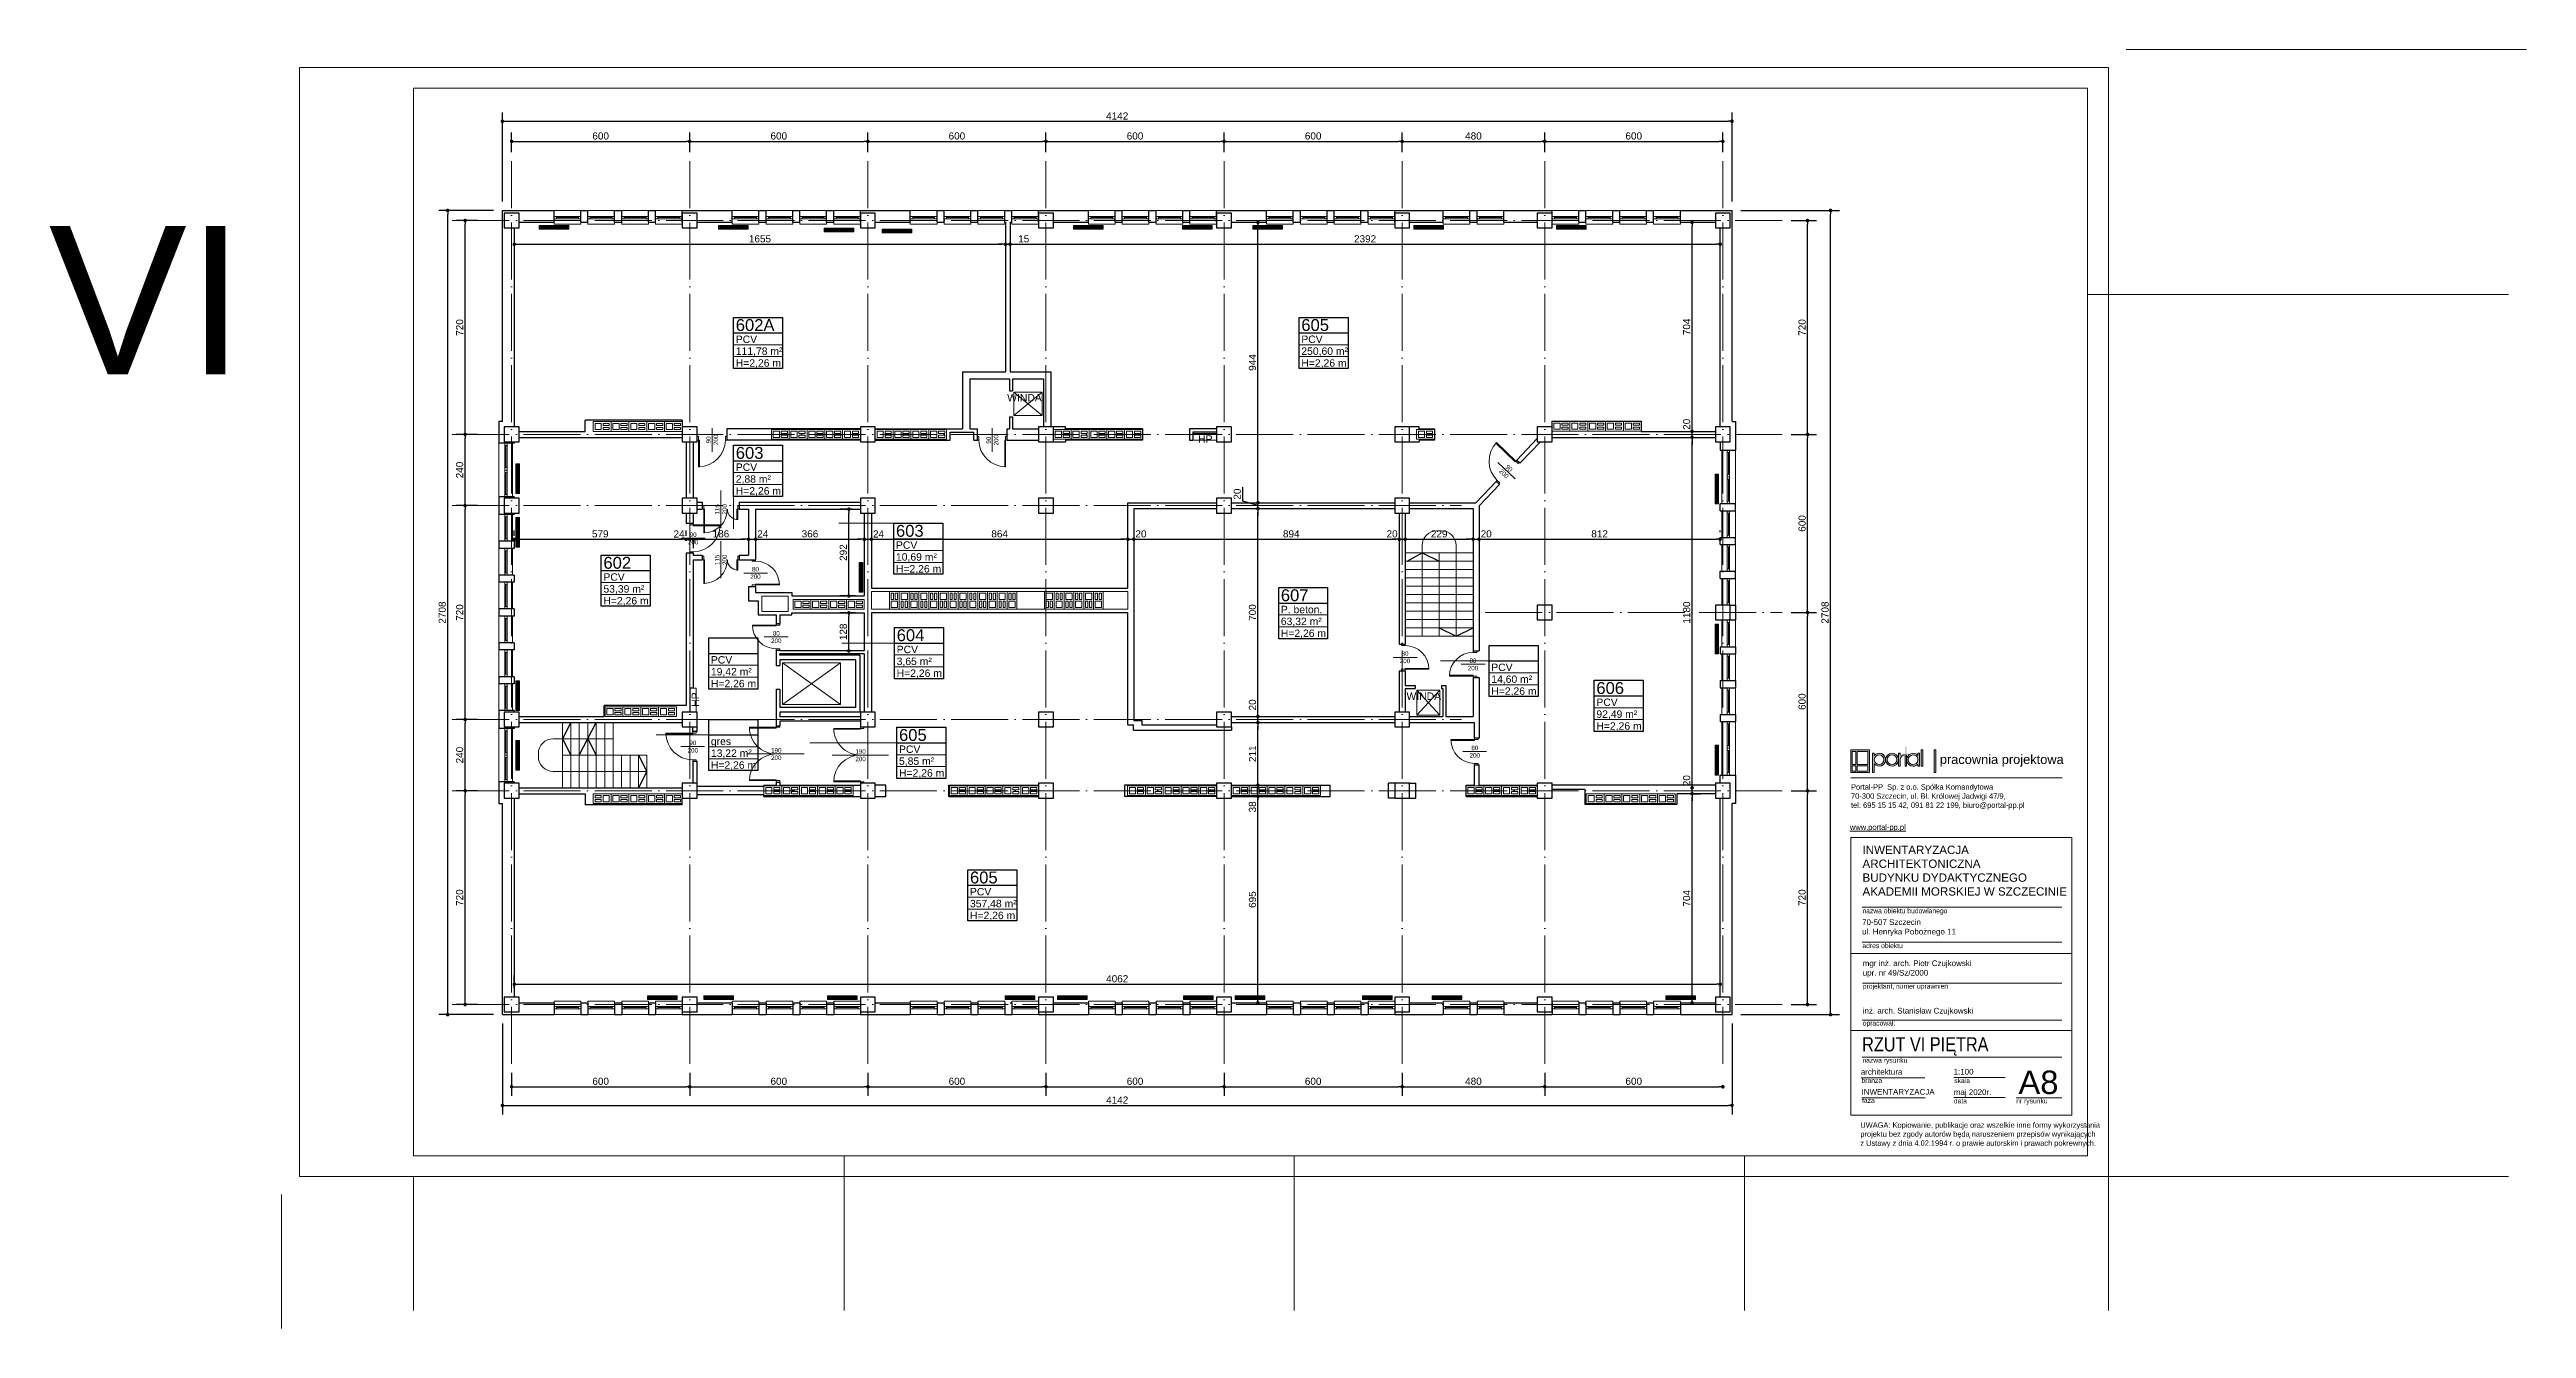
# Model space of a CAD drawing. Header units: millimetres. Extents: x 54 to 8480, y -22812 to 17434.
# Drawn here: x 76 to 8420, y 13128 to 17434 of the extents above; entities that cross this region are included whole.
import ezdxf

# ---------------------------------------------------------------- set-up
doc = ezdxf.new("R2010")
doc.units = ezdxf.units.MM
doc.linetypes.add('ACAD_ISO04W100', pattern=[30, 24, -3, 0, -3])
doc.layers.add('grzejniki', color=104, linetype='Continuous')
doc.layers.add('TABELKI PO UWAGACH', color=5, linetype='Continuous')
for name, color, linetype, lineweight in [('osie', 132, 'ACAD_ISO04W100', 0), ('PLATFORMA', 7, 'Continuous', 0), ('STOLARKA', 97, 'Continuous', 0), ('tabelki', 151, 'Continuous', 0), ('wymiary', 150, 'Continuous', 0)]:
    doc.layers.add(name, color=color, linetype=linetype, lineweight=lineweight)
doc.styles.add('arial narrow', font='ARIALN.TTF', dxfattribs={"height": 15})
doc.styles.get("Standard").update_dxf_attribs({"font": 'arial.ttf'})
doc.dimstyles.new('ISO-25', dxfattribs={"dimtxt": 24, "dimasz": 12, "dimexe": 30, "dimexo": 30, "dimgap": 6, "dimtad": 1, "dimdec": 0, "dimtxsty": 'Standard', "dimblk": 'DOT', "dimcen": 2.5, "dimadec": 0, "dimazin": 0, "dimtfac": 1, "dimtdec": 0, "dimtmove": 0, "dimatfit": 3, "dimldrblk": 'DOT', "dimfxl": 1, "dimarcsym": 0})

msp = doc.modelspace()

# ---------------------------------------------------------------- texts
at = {"lineweight": 30, "insert": (72.9, 16840.9), "char_height": 500, "width": 798.781, "attachment_point": 1}
msp.add_mtext('{\\C252;VI}', dxfattribs=at)
at = {"layer": 'STOLARKA', "lineweight": 0, "char_height": 15, "width": 74.399}
for insert, attachment_point, rotation in [((2288, 16157.5), 3, 90), ((3232, 16082), 1, 90), ((5024.7, 16004.2), 3, 316.28572)]:
    msp.add_mtext('\\pxqc;90\\P200', dxfattribs=dict(at, insert=insert, attachment_point=attachment_point, rotation=rotation))
for s, insert, attachment_point in [('\\pxqc;80\\P200', (2416.8, 15652.1), 7), ('\\pxqc;80\\P200', (2561.3, 15476.3), 3), ('\\pxqc;80\\P200', (4604.8, 15368.1), 7), ('\\pxqc;80\\P200', (4833.8, 15384.1), 1), ('\\pxqc;90\\P200', (2280.3, 15107.3), 3), ('\\pxqc;190\\P200', (2561.3, 15082.3), 3), ('\\pxqc;190\\P200', (2845.3, 15078.3), 3), ('\\pxqc;80\\P200', (4914.3, 15090.3), 3)]:
    msp.add_mtext(s, dxfattribs=dict(at, insert=insert, attachment_point=attachment_point))
at = {"layer": 'tabelki', "color": 5, "linetype": 'Continuous', "lineweight": 0, "attachment_point": 1}
for s, insert, char_height, width in [('\\pxql;602A', (2387.7, 16526.9), 40, 47.056), ('\\pxql;605', (4292.8, 16526.9), 40, 47.056), ('\\pxql;PCV', (2387.7, 16471.5), 25, 47.056), ('\\pxql;PCV', (4292.8, 16471.5), 25, 47.056), ('\\pxql;111,78 m²', (2387.7, 16431.5), 25, 160.906), ('\\pxql;H=2,26 m', (2387.7, 16391.5), 25, 182.523), ('\\pxql;250,60 m²', (4292.8, 16431.5), 25, 160.906), ('\\pxql;H=2,26 m', (4292.8, 16391.5), 25, 182.523), ('\\pxqc;WINDA', (3336.7, 16274.6), 25, 47.056), ('\\pxql;{\\C1;HP}', (3945.2, 16135.5), 25, 194.396), ('\\pxql;603', (2387.7, 16096.3), 40, 47.056), ('\\pxql;PCV', (2387.7, 16040.9), 25, 47.056), ('\\pxql;2,88 m²', (2387.7, 16000.9), 25, 160.906), ('\\pxql;H=2,26 m', (2387.7, 15960.9), 25, 182.523), ('\\pxql;603', (2927.3, 15833.9), 40, 47.056), ('\\pxql;PCV', (2927.3, 15778.5), 25, 47.056), ('\\pxql;602', (1941.8, 15726.3), 40, 47.056), ('\\pxql;10,69 m²', (2927.3, 15738.5), 25, 160.906), ('\\pxql;H=2,26 m', (2927.3, 15698.5), 25, 182.523), ('\\pxql;53,39 m²', (1941.8, 15630.9), 25, 160.906), ('\\pxql;PCV', (1941.8, 15670.9), 25, 47.056), ('\\pxql;607', (4223.8, 15617), 40, 47.056), ('\\pxql;H=2,26 m', (1941.8, 15590.9), 25, 182.523), ('\\pxql;63,32 m²', (4223.8, 15521.5), 25, 160.906), ('\\pxql;P. beton.', (4223.8, 15561.5), 25, 176.087), ('\\pxql;604', (2929.7, 15482.4), 40, 47.056), ('\\pxql;H=2,26 m', (4223.8, 15481.5), 25, 182.523), ('\\pxql;PCV', (2303.9, 15392.1), 25, 47.056), ('\\pxql;3,65 m²', (2929.7, 15387), 25, 160.906), ('\\pxql;PCV', (2929.7, 15427), 25, 47.056), ('\\pxql;PCV', (4932.7, 15366.8), 25, 47.056), ('\\pxql;19,42 m²', (2303.9, 15352.1), 25, 160.906), ('\\pxql;H=2,26 m', (2303.9, 15312.1), 25, 182.523), ('\\pxql;H=2,26 m', (2929.7, 15347), 25, 182.523), ('\\pxqc;WINDA', (4681.8, 15269.7), 25, 47.056), ('\\pxql;14,60 m²', (4932.7, 15326.8), 25, 160.906), ('\\pxql;H=2,26 m', (4932.7, 15286.8), 25, 182.523), ('\\pxql;606', (5286.7, 15304.6), 40, 47.056), ('\\pxql;92,49 m²', (5286.7, 15209.2), 25, 160.906), ('\\pxql;PCV', (5286.7, 15249.2), 25, 47.056), ('\\pxql;gres', (2303.9, 15117.7), 25, 47.056), ('\\pxql;605', (2937.6, 15146.5), 40, 47.056), ('\\pxql;H=2,26 m', (5286.7, 15169.2), 25, 182.523), ('\\pxql;13,22 m²', (2303.9, 15077.7), 25, 160.906), ('\\pxql;H=2,26 m', (2303.9, 15037.7), 25, 182.523), ('\\pxql;5,85 m²', (2937.6, 15051.1), 25, 160.906), ('\\pxql;PCV', (2937.6, 15091.1), 25, 47.056), ('\\pxql;H=2,26 m', (2937.6, 15011.1), 25, 182.523), ('\\pxql;605', (3176.6, 14666.7), 40, 47.056), ('\\pxql;PCV', (3176.6, 14611.3), 25, 47.056), ('\\pxql;357,48 m²', (3176.6, 14571.3), 25, 160.906), ('\\pxql;H=2,26 m', (3176.6, 14531.3), 25, 182.523)]:
    msp.add_mtext(s, dxfattribs=dict(at, insert=insert, char_height=char_height, width=width))
at = {"layer": 'tabelki', "color": 5, "linetype": 'Continuous', "lineweight": 0, "insert": (2238.8, 15221.3), "char_height": 25, "width": 194.396, "attachment_point": 1, "rotation": 90}
msp.add_mtext('\\pxql;{\\C1;HP}', dxfattribs=at)
at = {"layer": 'tabelki', "color": 7, "lineweight": 0, "ltscale": 100}
for s, insert, char_height, width, attachment_point in [('{\\fArial|b0|i0|c238|p34;\\H2.694x;\\Q0;\\W1;pracownia projektowa}', (6652.3, 15039.6), 11.464, 583.319, 5), ('{\\fArial Narrow|b0|i0|c238|p34;\\H2.105x;RZUT VI PIĘTRA}', (6181.9, 14046.6), 22.701, 880.897, 7), ('{\\H1.579x;A8}', (6776, 13996.4), 49.923, 276.754, 2)]:
    msp.add_mtext(s, dxfattribs=dict(at, insert=insert, char_height=char_height, width=width, attachment_point=attachment_point))
at = {"layer": 'tabelki', "color": 7, "lineweight": 0, "ltscale": 100, "attachment_point": 1, "style": 'arial narrow'}
for s, insert, char_height, width in [('Portal-PP  Sp. z o.o. Spółka Komandytowa \\P70-300 Szczecin, ul. Bł. Królowej Jadwigi 47/9, \\Ptel: 695 15 15 42, 091 81 22 199, biuro@portal-pp.pl', (6144.5, 14960.7), 18.381, 743.265), ('{\\Lwww.portal-pp.pl}', (6141, 14825.2), 18.381, 746.786), ('\\pxi0.043631;{\\fArial|b0|i0|c238|p34;INWENTARYZACJA \\PARCHITEKTONICZNA\\PBUDYNKU DYDAKTYCZNEGO\\PAKADEMII MORSKIEJ W SZCZECINIE}', (6181.9, 14753.6), 28, 849.854), ('nazwa obiektu budowlanego', (6183, 14542.7), 16.543, 671.18), ('{\\fArial|b0|i0|c238|p34;70-507 Szczecin \\Pul. Henryka Pobożnego 11}', (6181.9, 14506), 19.202, 672.271), ('adres obiektu', (6183, 14425.3), 16.543, 671.18), ('{\\fArial|b0|i0|c0|p34;mgr inż. arch. Piotr Czujkowski \\Pupr. nr 49/Sz/2000}', (6184, 14367.4), 19.202, 671.164), ('projektant, numer uprawnień', (6184, 14288.7), 16.543, 671.18), ('{\\fArial|b0|i0|c0|p34;inż. arch. \\fArial|b0|i0|c238|p34;Stanisław\\fArial|b0|i0|c0|p34; Czujkowski }', (6184, 14207.6), 19.202, 671.164), ('opracował:', (6184, 14164.6), 16.54, 671.18), ('nazwa rysunku', (6183, 14039.3), 16.543, 671.18), ('{\\fArial|b0|i0|c0|p34;architektura}', (6177.5, 14001.6), 19.202, 193.796), ('branża', (6179.9, 13971.3), 16.54, 193.796), ('{\\fArial|b0|i0|c238|p34;INWENTARYZACJA}', (6180.2, 13934.3), 19.202, 193.796), ('{\\fArial|b0|i0|c0|p34;1:100}', (6490.1, 14002.2), 19.202, 193.796), ('{\\fArial|b0|i0|c238|p34;maj\\fArial|b0|i0|c0|p34; 20\\fArial|b0|i0|c238|p34;20\\fArial|b0|i0|c0|p34;r.}', (6490.6, 13933.5), 19.202, 348.144), ('{\\fArial Narrow|b0|i0|c238|p34;skala}', (6492.4, 13971), 16.543, 95.837), ('faza', (6181.5, 13904), 16.54, 193.796), ('{\\fArial Narrow|b0|i0|c238|p34;data}', (6490.9, 13902.5), 16.543, 205.795), ('nr rysunku', (6700.9, 13902.5), 16.54, 205.795)]:
    msp.add_mtext(s, dxfattribs=dict(at, insert=insert, char_height=char_height, width=width))
at = {"layer": 'tabelki', "color": 7, "lineweight": 0, "insert": (6176, 13822.1), "char_height": 18.2419, "width": 699.066, "attachment_point": 1, "style": 'arial narrow'}
msp.add_mtext('UWAGA: Kopiowanie, publikacje oraz wszelkie inne formy wykorzystania projektu bez zgody autorów będą naruszeniem przepisów wynikających \\Pz Ustawy z dnia 4.02.1994 r. o prawie autorskim i prawach pokrewnych{\\fArial|b0|i0|c238|p34;.}', dxfattribs=at)

# ---------------------------------------------------------------- blocks, each defined once
blk = doc.blocks.new('A$C13771EA7')
at = {"color": 132, "linetype": 'ACAD_ISO04W100', "lineweight": 0, "ltscale": 8}
for p, q in [((31, -2874), (31, 166)), ((631, -2874), (631, 166)), ((1231, -2874), (1231, 166)), ((1831, -2874), (1831, 166)), ((2431, -2874), (2431, 166)), ((3031, -2874), (3031, 166)), ((3511, -2874), (3511, 166)), ((4111, -2874), (4111, 166)), ((-169, -34), (4311, -34)), ((-169, -754), (4311, -754)), ((-169, -994), (3231, -994)), ((3311, -1354), (4311, -1354)), ((-169, -1714), (3231, -1714)), ((-169, -1954), (4311, -1954)), ((-169, -2674), (4311, -2674))]:
    blk.add_line(p, q, dxfattribs=at)
blk = doc.blocks.new('A$C4EE33CDC')
at = {"layer": 'STOLARKA', "lineweight": 0}
blk.add_line((62.5, 62.5), (62.5, -62.5), dxfattribs=at)
for points in [[(0, 12), (5, 12), (5, 0), (0, 0)], [(5, 0), (8, 0), (8, -80), (5, -80)], [(117, 0), (120, 0), (120, -35), (117, -35)], [(120, 12), (125, 12), (125, 0), (120, 0)]]:
    blk.add_lwpolyline(points, close=True, dxfattribs=at)
for centre, radius, start, end in [((5, 0), 80, 270, 0), ((120, 0), 35, 180, 270)]:
    blk.add_arc(centre, radius, start, end, dxfattribs=at)
at = {"layer": 'STOLARKA', "lineweight": 0, "insert": (42.9, -37.7), "char_height": 15, "width": 74.399, "attachment_point": 1, "rotation": 90}
blk.add_mtext('\\pxqc;115\\P200', dxfattribs=at)
blk = doc.blocks.new('A$C466A3877')
at = {"layer": 'STOLARKA', "lineweight": 0}
blk.add_line((-95, -95), (-95, 95), dxfattribs=at)
for points in [[(-190, 0), (-185, 0), (-185, 12), (-190, 12)], [(-182, -90), (-185, -90), (-185, 0), (-182, 0)], [(-8, -90), (-5, -90), (-5, 0), (-8, 0)], [(-5, 0), (0, 0), (0, 12), (-5, 12)]]:
    blk.add_lwpolyline(points, close=True, dxfattribs=at)
for centre, start, end in [((-185, 0), 270, 0), ((-5, 0), 180, 270)]:
    blk.add_arc(centre, 90, start, end, dxfattribs=at)
blk = doc.blocks.new('A$C4DC22848')
at = {"layer": 'STOLARKA', "lineweight": 0}
for p, q in [((0, 0), (90, 0)), ((0, -40), (0, -46)), ((0, -46), (90, -46)), ((8, -24), (82, -24)), ((90, -46), (90, -40))]:
    blk.add_line(p, q, dxfattribs=at)
for points in [[(0, -20), (90, -20), (90, -28), (0, -28)], [(0, -28), (8, -28), (8, -20), (0, -20)], [(82, -28), (90, -28), (90, -20), (82, -20)]]:
    blk.add_lwpolyline(points, close=True, dxfattribs=at)
blk = doc.blocks.new('A$C2F3E3BB6')
at = {"layer": 'STOLARKA', "lineweight": 0}
for p, q in [((0, 40), (180, 40)), ((0, 0), (0, -6)), ((8, 16), (82, 16)), ((98, 16), (172, 16)), ((180, -6), (180, 0)), ((0, -6), (180, -6))]:
    blk.add_line(p, q, dxfattribs=at)
for points in [[(0, 20), (180, 20), (180, 12), (0, 12)], [(0, 12), (8, 12), (8, 20), (0, 20)], [(82, 12), (90, 12), (90, 20), (82, 20)], [(98, 12), (90, 12), (90, 20), (98, 20)], [(172, 12), (180, 12), (180, 20), (172, 20)]]:
    blk.add_lwpolyline(points, close=True, dxfattribs=at)
blk = doc.blocks.new('A$C1D836454')
at = {"color": 82, "lineweight": 0}
for points in [[(0, -16.5), (60, -16.5), (60, 16.5), (0, 16.5)], [(6, -10.5), (27, -10.5), (27, 10.5), (6, 10.5)], [(33, 3), (54, 3), (54, 10.5), (33, 10.5)], [(33, -3), (54, -3), (54, -10.5), (33, -10.5)]]:
    blk.add_lwpolyline(points, close=True, dxfattribs=at)
blk = doc.blocks.new('_Dot')
at = {"color": 0, "linetype": 'ByBlock', "lineweight": -2}
blk.add_line((-0.5, 0), (-1, 0), dxfattribs=at)
at = {"color": 0, "linetype": 'ByBlock', "lineweight": 0, "const_width": 0.5}
blk.add_lwpolyline([(-0.25, 0, 1), (0.25, 0, 1)], format="xyb", close=True, dxfattribs=at)
blk = doc.blocks.new('*D18')
at = {"layer": 'Defpoints', "color": 0, "linetype": 'Continuous', "lineweight": 0}
for p in [(2232.6, 17125.2), (1632.6, 17058.7), (2232.6, 17058.7)]:
    blk.add_point(p, dxfattribs=at)
at = {"layer": 'wymiary', "color": 0, "linetype": 'Continuous', "lineweight": -2}
for p, q in [((1632.6, 17088.7), (1632.6, 17155.2)), ((1644.6, 17125.2), (2220.6, 17125.2)), ((2232.6, 17088.7), (2232.6, 17155.2))]:
    blk.add_line(p, q, dxfattribs=at)
at = {"layer": 'wymiary', "color": 0, "linetype": 'Continuous', "lineweight": -2, "xscale": 12, "yscale": 12, "zscale": 12, "rotation": 180}
blk.add_blockref('_Dot', (1632.6, 17125.2), dxfattribs=at)
at = {"layer": 'wymiary', "color": 0, "linetype": 'Continuous', "lineweight": -2, "xscale": 12, "yscale": 12, "zscale": 12}
blk.add_blockref('_Dot', (2232.6, 17125.2), dxfattribs=at)
at = {"layer": 'wymiary', "color": 0, "linetype": 'Continuous', "lineweight": 0, "insert": (1932.6, 17143.4), "char_height": 24, "attachment_point": 5}
blk.add_mtext('600', dxfattribs=at)
blk = doc.blocks.new('*D19')
at = {"layer": 'Defpoints', "color": 0, "linetype": 'Continuous', "lineweight": 0}
for p in [(2832.6, 17125.2), (2232.6, 17058.7), (2832.6, 17058.7)]:
    blk.add_point(p, dxfattribs=at)
at = {"layer": 'wymiary', "color": 0, "linetype": 'Continuous', "lineweight": -2}
for p, q in [((2232.6, 17088.7), (2232.6, 17155.2)), ((2244.6, 17125.2), (2820.6, 17125.2)), ((2832.6, 17088.7), (2832.6, 17155.2))]:
    blk.add_line(p, q, dxfattribs=at)
at = {"layer": 'wymiary', "color": 0, "linetype": 'Continuous', "lineweight": -2, "xscale": 12, "yscale": 12, "zscale": 12, "rotation": 180}
blk.add_blockref('_Dot', (2232.6, 17125.2), dxfattribs=at)
at = {"layer": 'wymiary', "color": 0, "linetype": 'Continuous', "lineweight": -2, "xscale": 12, "yscale": 12, "zscale": 12}
blk.add_blockref('_Dot', (2832.6, 17125.2), dxfattribs=at)
at = {"layer": 'wymiary', "color": 0, "linetype": 'Continuous', "lineweight": 0, "insert": (2532.6, 17143.4), "char_height": 24, "attachment_point": 5}
blk.add_mtext('600', dxfattribs=at)
blk = doc.blocks.new('*D20')
at = {"layer": 'Defpoints', "color": 0, "linetype": 'Continuous', "lineweight": 0}
for p in [(3432.6, 17125.2), (2832.6, 17058.7), (3432.6, 17058.7)]:
    blk.add_point(p, dxfattribs=at)
at = {"layer": 'wymiary', "color": 0, "linetype": 'Continuous', "lineweight": -2}
for p, q in [((2832.6, 17088.7), (2832.6, 17155.2)), ((2844.6, 17125.2), (3420.6, 17125.2)), ((3432.6, 17088.7), (3432.6, 17155.2))]:
    blk.add_line(p, q, dxfattribs=at)
at = {"layer": 'wymiary', "color": 0, "linetype": 'Continuous', "lineweight": -2, "xscale": 12, "yscale": 12, "zscale": 12, "rotation": 180}
blk.add_blockref('_Dot', (2832.6, 17125.2), dxfattribs=at)
at = {"layer": 'wymiary', "color": 0, "linetype": 'Continuous', "lineweight": -2, "xscale": 12, "yscale": 12, "zscale": 12}
blk.add_blockref('_Dot', (3432.6, 17125.2), dxfattribs=at)
at = {"layer": 'wymiary', "color": 0, "linetype": 'Continuous', "lineweight": 0, "insert": (3132.6, 17143.4), "char_height": 24, "attachment_point": 5}
blk.add_mtext('600', dxfattribs=at)
blk = doc.blocks.new('*D21')
at = {"layer": 'Defpoints', "color": 0, "linetype": 'Continuous', "lineweight": 0}
for p in [(4032.6, 17125.2), (3432.6, 17058.7), (4032.6, 17058.7)]:
    blk.add_point(p, dxfattribs=at)
at = {"layer": 'wymiary', "color": 0, "linetype": 'Continuous', "lineweight": -2}
for p, q in [((3432.6, 17088.7), (3432.6, 17155.2)), ((3444.6, 17125.2), (4020.6, 17125.2)), ((4032.6, 17088.7), (4032.6, 17155.2))]:
    blk.add_line(p, q, dxfattribs=at)
at = {"layer": 'wymiary', "color": 0, "linetype": 'Continuous', "lineweight": -2, "xscale": 12, "yscale": 12, "zscale": 12, "rotation": 180}
blk.add_blockref('_Dot', (3432.6, 17125.2), dxfattribs=at)
at = {"layer": 'wymiary', "color": 0, "linetype": 'Continuous', "lineweight": -2, "xscale": 12, "yscale": 12, "zscale": 12}
blk.add_blockref('_Dot', (4032.6, 17125.2), dxfattribs=at)
at = {"layer": 'wymiary', "color": 0, "linetype": 'Continuous', "lineweight": 0, "insert": (3732.6, 17143.4), "char_height": 24, "attachment_point": 5}
blk.add_mtext('600', dxfattribs=at)
blk = doc.blocks.new('*D22')
at = {"layer": 'Defpoints', "color": 0, "linetype": 'Continuous', "lineweight": 0}
for p in [(4632.6, 17125.2), (4032.6, 17058.7), (4632.6, 17058.7)]:
    blk.add_point(p, dxfattribs=at)
at = {"layer": 'wymiary', "color": 0, "linetype": 'Continuous', "lineweight": -2}
for p, q in [((4032.6, 17088.7), (4032.6, 17155.2)), ((4044.6, 17125.2), (4620.6, 17125.2)), ((4632.6, 17088.7), (4632.6, 17155.2))]:
    blk.add_line(p, q, dxfattribs=at)
at = {"layer": 'wymiary', "color": 0, "linetype": 'Continuous', "lineweight": -2, "xscale": 12, "yscale": 12, "zscale": 12, "rotation": 180}
blk.add_blockref('_Dot', (4032.6, 17125.2), dxfattribs=at)
at = {"layer": 'wymiary', "color": 0, "linetype": 'Continuous', "lineweight": -2, "xscale": 12, "yscale": 12, "zscale": 12}
blk.add_blockref('_Dot', (4632.6, 17125.2), dxfattribs=at)
at = {"layer": 'wymiary', "color": 0, "linetype": 'Continuous', "lineweight": 0, "insert": (4332.6, 17143.4), "char_height": 24, "attachment_point": 5}
blk.add_mtext('600', dxfattribs=at)
blk = doc.blocks.new('*D23')
at = {"layer": 'Defpoints', "color": 0, "linetype": 'Continuous', "lineweight": 0}
for p in [(5112.6, 17125.2), (4632.6, 17058.7), (5112.6, 17058.7)]:
    blk.add_point(p, dxfattribs=at)
at = {"layer": 'wymiary', "color": 0, "linetype": 'Continuous', "lineweight": -2}
for p, q in [((4632.6, 17088.7), (4632.6, 17155.2)), ((4644.6, 17125.2), (5100.6, 17125.2)), ((5112.6, 17088.7), (5112.6, 17155.2))]:
    blk.add_line(p, q, dxfattribs=at)
at = {"layer": 'wymiary', "color": 0, "linetype": 'Continuous', "lineweight": -2, "xscale": 12, "yscale": 12, "zscale": 12, "rotation": 180}
blk.add_blockref('_Dot', (4632.6, 17125.2), dxfattribs=at)
at = {"layer": 'wymiary', "color": 0, "linetype": 'Continuous', "lineweight": -2, "xscale": 12, "yscale": 12, "zscale": 12}
blk.add_blockref('_Dot', (5112.6, 17125.2), dxfattribs=at)
at = {"layer": 'wymiary', "color": 0, "linetype": 'Continuous', "lineweight": 0, "insert": (4872.6, 17143.4), "char_height": 24, "attachment_point": 5}
blk.add_mtext('480', dxfattribs=at)
blk = doc.blocks.new('*D24')
at = {"layer": 'Defpoints', "color": 0, "linetype": 'Continuous', "lineweight": 0}
for p in [(5712.6, 17125.2), (5112.6, 17058.7), (5712.6, 17058.7)]:
    blk.add_point(p, dxfattribs=at)
at = {"layer": 'wymiary', "color": 0, "linetype": 'Continuous', "lineweight": -2}
for p, q in [((5112.6, 17088.7), (5112.6, 17155.2)), ((5124.6, 17125.2), (5700.6, 17125.2)), ((5712.6, 17088.7), (5712.6, 17155.2))]:
    blk.add_line(p, q, dxfattribs=at)
at = {"layer": 'wymiary', "color": 0, "linetype": 'Continuous', "lineweight": -2, "xscale": 12, "yscale": 12, "zscale": 12, "rotation": 180}
blk.add_blockref('_Dot', (5112.6, 17125.2), dxfattribs=at)
at = {"layer": 'wymiary', "color": 0, "linetype": 'Continuous', "lineweight": -2, "xscale": 12, "yscale": 12, "zscale": 12}
blk.add_blockref('_Dot', (5712.6, 17125.2), dxfattribs=at)
at = {"layer": 'wymiary', "color": 0, "linetype": 'Continuous', "lineweight": 0, "insert": (5412.6, 17143.4), "char_height": 24, "attachment_point": 5}
blk.add_mtext('600', dxfattribs=at)
blk = doc.blocks.new('*D25')
at = {"layer": 'Defpoints', "color": 0, "linetype": 'Continuous', "lineweight": 0}
for p in [(1475.9, 14938.7), (1547.6, 14938.7), (1547.6, 14218.7)]:
    blk.add_point(p, dxfattribs=at)
at = {"layer": 'wymiary', "color": 0, "linetype": 'Continuous', "lineweight": -2}
for p, q in [((1517.6, 14938.7), (1445.9, 14938.7)), ((1475.9, 14230.7), (1475.9, 14926.7)), ((1517.6, 14218.7), (1445.9, 14218.7))]:
    blk.add_line(p, q, dxfattribs=at)
at = {"layer": 'wymiary', "color": 0, "linetype": 'Continuous', "lineweight": -2, "xscale": 12, "yscale": 12, "zscale": 12}
for p, rotation in [((1475.9, 14938.7), 90), ((1475.9, 14218.7), 270)]:
    blk.add_blockref('_Dot', p, dxfattribs=dict(at, rotation=rotation))
at = {"layer": 'wymiary', "color": 0, "linetype": 'Continuous', "lineweight": 0, "insert": (1457.6, 14578.7), "char_height": 24, "attachment_point": 5, "rotation": 90}
blk.add_mtext('720', dxfattribs=at)
blk = doc.blocks.new('*D26')
at = {"layer": 'Defpoints', "color": 0, "linetype": 'Continuous', "lineweight": 0}
for p in [(1475.9, 15178.7), (1547.6, 15178.7), (1547.6, 14938.7)]:
    blk.add_point(p, dxfattribs=at)
at = {"layer": 'wymiary', "color": 0, "linetype": 'Continuous', "lineweight": -2}
for p, q in [((1517.6, 15178.7), (1445.9, 15178.7)), ((1475.9, 14950.7), (1475.9, 15166.7)), ((1517.6, 14938.7), (1445.9, 14938.7))]:
    blk.add_line(p, q, dxfattribs=at)
at = {"layer": 'wymiary', "color": 0, "linetype": 'Continuous', "lineweight": -2, "xscale": 12, "yscale": 12, "zscale": 12}
for p, rotation in [((1475.9, 15178.7), 90), ((1475.9, 14938.7), 270)]:
    blk.add_blockref('_Dot', p, dxfattribs=dict(at, rotation=rotation))
at = {"layer": 'wymiary', "color": 0, "linetype": 'Continuous', "lineweight": 0, "insert": (1457.6, 15058.7), "char_height": 24, "attachment_point": 5, "rotation": 90}
blk.add_mtext('240', dxfattribs=at)
blk = doc.blocks.new('*D27')
at = {"layer": 'Defpoints', "color": 0, "linetype": 'Continuous', "lineweight": 0}
for p in [(1475.9, 15898.7), (1547.6, 15898.7), (1547.6, 15178.7)]:
    blk.add_point(p, dxfattribs=at)
at = {"layer": 'wymiary', "color": 0, "linetype": 'Continuous', "lineweight": -2}
for p, q in [((1517.6, 15898.7), (1445.9, 15898.7)), ((1475.9, 15190.7), (1475.9, 15886.7)), ((1517.6, 15178.7), (1445.9, 15178.7))]:
    blk.add_line(p, q, dxfattribs=at)
at = {"layer": 'wymiary', "color": 0, "linetype": 'Continuous', "lineweight": -2, "xscale": 12, "yscale": 12, "zscale": 12}
for p, rotation in [((1475.9, 15898.7), 90), ((1475.9, 15178.7), 270)]:
    blk.add_blockref('_Dot', p, dxfattribs=dict(at, rotation=rotation))
at = {"layer": 'wymiary', "color": 0, "linetype": 'Continuous', "lineweight": 0, "insert": (1457.6, 15538.7), "char_height": 24, "attachment_point": 5, "rotation": 90}
blk.add_mtext('720', dxfattribs=at)
blk = doc.blocks.new('*D28')
at = {"layer": 'Defpoints', "color": 0, "linetype": 'Continuous', "lineweight": 0}
for p in [(1475.9, 16138.7), (1547.6, 16138.7), (1547.6, 15898.7)]:
    blk.add_point(p, dxfattribs=at)
at = {"layer": 'wymiary', "color": 0, "linetype": 'Continuous', "lineweight": -2}
for p, q in [((1517.6, 16138.7), (1445.9, 16138.7)), ((1475.9, 15910.7), (1475.9, 16126.7)), ((1517.6, 15898.7), (1445.9, 15898.7))]:
    blk.add_line(p, q, dxfattribs=at)
at = {"layer": 'wymiary', "color": 0, "linetype": 'Continuous', "lineweight": -2, "xscale": 12, "yscale": 12, "zscale": 12}
for p, rotation in [((1475.9, 16138.7), 90), ((1475.9, 15898.7), 270)]:
    blk.add_blockref('_Dot', p, dxfattribs=dict(at, rotation=rotation))
at = {"layer": 'wymiary', "color": 0, "linetype": 'Continuous', "lineweight": 0, "insert": (1457.6, 16018.7), "char_height": 24, "attachment_point": 5, "rotation": 90}
blk.add_mtext('240', dxfattribs=at)
blk = doc.blocks.new('*D29')
at = {"layer": 'Defpoints', "color": 0, "linetype": 'Continuous', "lineweight": 0}
for p in [(1475.9, 16858.7), (1547.6, 16858.7), (1547.6, 16138.7)]:
    blk.add_point(p, dxfattribs=at)
at = {"layer": 'wymiary', "color": 0, "linetype": 'Continuous', "lineweight": -2}
for p, q in [((1517.6, 16858.7), (1445.9, 16858.7)), ((1475.9, 16150.7), (1475.9, 16846.7)), ((1517.6, 16138.7), (1445.9, 16138.7))]:
    blk.add_line(p, q, dxfattribs=at)
at = {"layer": 'wymiary', "color": 0, "linetype": 'Continuous', "lineweight": -2, "xscale": 12, "yscale": 12, "zscale": 12}
for p, rotation in [((1475.9, 16858.7), 90), ((1475.9, 16138.7), 270)]:
    blk.add_blockref('_Dot', p, dxfattribs=dict(at, rotation=rotation))
at = {"layer": 'wymiary', "color": 0, "linetype": 'Continuous', "lineweight": 0, "insert": (1457.6, 16498.7), "char_height": 24, "attachment_point": 5, "rotation": 90}
blk.add_mtext('720', dxfattribs=at)
blk = doc.blocks.new('*D30')
at = {"layer": 'Defpoints', "color": 0, "linetype": 'Continuous', "lineweight": 0}
for p in [(5912.6, 14938.7), (5998, 14938.7), (5912.6, 14218.7)]:
    blk.add_point(p, dxfattribs=at)
at = {"layer": 'wymiary', "color": 0, "linetype": 'Continuous', "lineweight": -2}
for p, q in [((5942.6, 14938.7), (6028, 14938.7)), ((5998, 14230.7), (5998, 14926.7)), ((5942.6, 14218.7), (6028, 14218.7))]:
    blk.add_line(p, q, dxfattribs=at)
at = {"layer": 'wymiary', "color": 0, "linetype": 'Continuous', "lineweight": -2, "xscale": 12, "yscale": 12, "zscale": 12}
for p, rotation in [((5998, 14938.7), 90), ((5998, 14218.7), 270)]:
    blk.add_blockref('_Dot', p, dxfattribs=dict(at, rotation=rotation))
at = {"layer": 'wymiary', "color": 0, "linetype": 'Continuous', "lineweight": 0, "insert": (5979.7, 14578.7), "char_height": 24, "attachment_point": 5, "rotation": 90}
blk.add_mtext('720', dxfattribs=at)
blk = doc.blocks.new('*D31')
at = {"layer": 'Defpoints', "color": 0, "linetype": 'Continuous', "lineweight": 0}
for p in [(5912.6, 15538.7), (5998, 15538.7), (5912.6, 14938.7)]:
    blk.add_point(p, dxfattribs=at)
at = {"layer": 'wymiary', "color": 0, "linetype": 'Continuous', "lineweight": -2}
for p, q in [((5942.6, 15538.7), (6028, 15538.7)), ((5998, 14950.7), (5998, 15526.7)), ((5942.6, 14938.7), (6028, 14938.7))]:
    blk.add_line(p, q, dxfattribs=at)
at = {"layer": 'wymiary', "color": 0, "linetype": 'Continuous', "lineweight": -2, "xscale": 12, "yscale": 12, "zscale": 12}
for p, rotation in [((5998, 15538.7), 90), ((5998, 14938.7), 270)]:
    blk.add_blockref('_Dot', p, dxfattribs=dict(at, rotation=rotation))
at = {"layer": 'wymiary', "color": 0, "linetype": 'Continuous', "lineweight": 0, "insert": (5979.7, 15238.7), "char_height": 24, "attachment_point": 5, "rotation": 90}
blk.add_mtext('600', dxfattribs=at)
blk = doc.blocks.new('*D32')
at = {"layer": 'Defpoints', "color": 0, "linetype": 'Continuous', "lineweight": 0}
for p in [(5912.6, 16138.7), (5998, 16138.7), (5912.6, 15538.7)]:
    blk.add_point(p, dxfattribs=at)
at = {"layer": 'wymiary', "color": 0, "linetype": 'Continuous', "lineweight": -2}
for p, q in [((5942.6, 16138.7), (6028, 16138.7)), ((5998, 15550.7), (5998, 16126.7)), ((5942.6, 15538.7), (6028, 15538.7))]:
    blk.add_line(p, q, dxfattribs=at)
at = {"layer": 'wymiary', "color": 0, "linetype": 'Continuous', "lineweight": -2, "xscale": 12, "yscale": 12, "zscale": 12}
for p, rotation in [((5998, 16138.7), 90), ((5998, 15538.7), 270)]:
    blk.add_blockref('_Dot', p, dxfattribs=dict(at, rotation=rotation))
at = {"layer": 'wymiary', "color": 0, "linetype": 'Continuous', "lineweight": 0, "insert": (5979.7, 15838.7), "char_height": 24, "attachment_point": 5, "rotation": 90}
blk.add_mtext('600', dxfattribs=at)
blk = doc.blocks.new('*D33')
at = {"layer": 'Defpoints', "color": 0, "linetype": 'Continuous', "lineweight": 0}
for p in [(5912.6, 16858.7), (5998, 16858.7), (5912.6, 16138.7)]:
    blk.add_point(p, dxfattribs=at)
at = {"layer": 'wymiary', "color": 0, "linetype": 'Continuous', "lineweight": -2}
for p, q in [((5942.6, 16858.7), (6028, 16858.7)), ((5998, 16150.7), (5998, 16846.7)), ((5942.6, 16138.7), (6028, 16138.7))]:
    blk.add_line(p, q, dxfattribs=at)
at = {"layer": 'wymiary', "color": 0, "linetype": 'Continuous', "lineweight": -2, "xscale": 12, "yscale": 12, "zscale": 12}
for p, rotation in [((5998, 16858.7), 90), ((5998, 16138.7), 270)]:
    blk.add_blockref('_Dot', p, dxfattribs=dict(at, rotation=rotation))
at = {"layer": 'wymiary', "color": 0, "linetype": 'Continuous', "lineweight": 0, "insert": (5979.7, 16498.7), "char_height": 24, "attachment_point": 5, "rotation": 90}
blk.add_mtext('720', dxfattribs=at)
blk = doc.blocks.new('*D34')
at = {"layer": 'Defpoints', "color": 0, "linetype": 'Continuous', "lineweight": 0}
for p in [(1632.6, 14018.7), (2232.6, 14018.7), (2232.6, 13941.9)]:
    blk.add_point(p, dxfattribs=at)
at = {"layer": 'wymiary', "color": 0, "linetype": 'Continuous', "lineweight": -2}
for p, q in [((1632.6, 13988.7), (1632.6, 13911.9)), ((1644.6, 13941.9), (2220.6, 13941.9)), ((2232.6, 13988.7), (2232.6, 13911.9))]:
    blk.add_line(p, q, dxfattribs=at)
at = {"layer": 'wymiary', "color": 0, "linetype": 'Continuous', "lineweight": -2, "xscale": 12, "yscale": 12, "zscale": 12, "rotation": 180}
blk.add_blockref('_Dot', (1632.6, 13941.9), dxfattribs=at)
at = {"layer": 'wymiary', "color": 0, "linetype": 'Continuous', "lineweight": -2, "xscale": 12, "yscale": 12, "zscale": 12}
blk.add_blockref('_Dot', (2232.6, 13941.9), dxfattribs=at)
at = {"layer": 'wymiary', "color": 0, "linetype": 'Continuous', "lineweight": 0, "insert": (1932.6, 13960.2), "char_height": 24, "attachment_point": 5}
blk.add_mtext('600', dxfattribs=at)
blk = doc.blocks.new('*D35')
at = {"layer": 'Defpoints', "color": 0, "linetype": 'Continuous', "lineweight": 0}
for p in [(2232.6, 14018.7), (2832.6, 14018.7), (2832.6, 13941.9)]:
    blk.add_point(p, dxfattribs=at)
at = {"layer": 'wymiary', "color": 0, "linetype": 'Continuous', "lineweight": -2}
for p, q in [((2232.6, 13988.7), (2232.6, 13911.9)), ((2244.6, 13941.9), (2820.6, 13941.9)), ((2832.6, 13988.7), (2832.6, 13911.9))]:
    blk.add_line(p, q, dxfattribs=at)
at = {"layer": 'wymiary', "color": 0, "linetype": 'Continuous', "lineweight": -2, "xscale": 12, "yscale": 12, "zscale": 12, "rotation": 180}
blk.add_blockref('_Dot', (2232.6, 13941.9), dxfattribs=at)
at = {"layer": 'wymiary', "color": 0, "linetype": 'Continuous', "lineweight": -2, "xscale": 12, "yscale": 12, "zscale": 12}
blk.add_blockref('_Dot', (2832.6, 13941.9), dxfattribs=at)
at = {"layer": 'wymiary', "color": 0, "linetype": 'Continuous', "lineweight": 0, "insert": (2532.6, 13960.2), "char_height": 24, "attachment_point": 5}
blk.add_mtext('600', dxfattribs=at)
blk = doc.blocks.new('*D36')
at = {"layer": 'Defpoints', "color": 0, "linetype": 'Continuous', "lineweight": 0}
for p in [(2832.6, 14018.7), (3432.6, 14018.7), (3432.6, 13941.9)]:
    blk.add_point(p, dxfattribs=at)
at = {"layer": 'wymiary', "color": 0, "linetype": 'Continuous', "lineweight": -2}
for p, q in [((2832.6, 13988.7), (2832.6, 13911.9)), ((2844.6, 13941.9), (3420.6, 13941.9)), ((3432.6, 13988.7), (3432.6, 13911.9))]:
    blk.add_line(p, q, dxfattribs=at)
at = {"layer": 'wymiary', "color": 0, "linetype": 'Continuous', "lineweight": -2, "xscale": 12, "yscale": 12, "zscale": 12, "rotation": 180}
blk.add_blockref('_Dot', (2832.6, 13941.9), dxfattribs=at)
at = {"layer": 'wymiary', "color": 0, "linetype": 'Continuous', "lineweight": -2, "xscale": 12, "yscale": 12, "zscale": 12}
blk.add_blockref('_Dot', (3432.6, 13941.9), dxfattribs=at)
at = {"layer": 'wymiary', "color": 0, "linetype": 'Continuous', "lineweight": 0, "insert": (3132.6, 13960.2), "char_height": 24, "attachment_point": 5}
blk.add_mtext('600', dxfattribs=at)
blk = doc.blocks.new('*D37')
at = {"layer": 'Defpoints', "color": 0, "linetype": 'Continuous', "lineweight": 0}
for p in [(3432.6, 14018.7), (4032.6, 14018.7), (4032.6, 13941.9)]:
    blk.add_point(p, dxfattribs=at)
at = {"layer": 'wymiary', "color": 0, "linetype": 'Continuous', "lineweight": -2}
for p, q in [((3432.6, 13988.7), (3432.6, 13911.9)), ((3444.6, 13941.9), (4020.6, 13941.9)), ((4032.6, 13988.7), (4032.6, 13911.9))]:
    blk.add_line(p, q, dxfattribs=at)
at = {"layer": 'wymiary', "color": 0, "linetype": 'Continuous', "lineweight": -2, "xscale": 12, "yscale": 12, "zscale": 12, "rotation": 180}
blk.add_blockref('_Dot', (3432.6, 13941.9), dxfattribs=at)
at = {"layer": 'wymiary', "color": 0, "linetype": 'Continuous', "lineweight": -2, "xscale": 12, "yscale": 12, "zscale": 12}
blk.add_blockref('_Dot', (4032.6, 13941.9), dxfattribs=at)
at = {"layer": 'wymiary', "color": 0, "linetype": 'Continuous', "lineweight": 0, "insert": (3732.6, 13960.2), "char_height": 24, "attachment_point": 5}
blk.add_mtext('600', dxfattribs=at)
blk = doc.blocks.new('*D38')
at = {"layer": 'Defpoints', "color": 0, "linetype": 'Continuous', "lineweight": 0}
for p in [(4032.6, 14018.7), (4632.6, 14018.7), (4632.6, 13941.9)]:
    blk.add_point(p, dxfattribs=at)
at = {"layer": 'wymiary', "color": 0, "linetype": 'Continuous', "lineweight": -2}
for p, q in [((4032.6, 13988.7), (4032.6, 13911.9)), ((4044.6, 13941.9), (4620.6, 13941.9)), ((4632.6, 13988.7), (4632.6, 13911.9))]:
    blk.add_line(p, q, dxfattribs=at)
at = {"layer": 'wymiary', "color": 0, "linetype": 'Continuous', "lineweight": -2, "xscale": 12, "yscale": 12, "zscale": 12, "rotation": 180}
blk.add_blockref('_Dot', (4032.6, 13941.9), dxfattribs=at)
at = {"layer": 'wymiary', "color": 0, "linetype": 'Continuous', "lineweight": -2, "xscale": 12, "yscale": 12, "zscale": 12}
blk.add_blockref('_Dot', (4632.6, 13941.9), dxfattribs=at)
at = {"layer": 'wymiary', "color": 0, "linetype": 'Continuous', "lineweight": 0, "insert": (4332.6, 13960.2), "char_height": 24, "attachment_point": 5}
blk.add_mtext('600', dxfattribs=at)
blk = doc.blocks.new('*D39')
at = {"layer": 'Defpoints', "color": 0, "linetype": 'Continuous', "lineweight": 0}
for p in [(4632.6, 14018.7), (5112.6, 14018.7), (5112.6, 13941.9)]:
    blk.add_point(p, dxfattribs=at)
at = {"layer": 'wymiary', "color": 0, "linetype": 'Continuous', "lineweight": -2}
for p, q in [((4632.6, 13988.7), (4632.6, 13911.9)), ((4644.6, 13941.9), (5100.6, 13941.9)), ((5112.6, 13988.7), (5112.6, 13911.9))]:
    blk.add_line(p, q, dxfattribs=at)
at = {"layer": 'wymiary', "color": 0, "linetype": 'Continuous', "lineweight": -2, "xscale": 12, "yscale": 12, "zscale": 12, "rotation": 180}
blk.add_blockref('_Dot', (4632.6, 13941.9), dxfattribs=at)
at = {"layer": 'wymiary', "color": 0, "linetype": 'Continuous', "lineweight": -2, "xscale": 12, "yscale": 12, "zscale": 12}
blk.add_blockref('_Dot', (5112.6, 13941.9), dxfattribs=at)
at = {"layer": 'wymiary', "color": 0, "linetype": 'Continuous', "lineweight": 0, "insert": (4872.6, 13960.2), "char_height": 24, "attachment_point": 5}
blk.add_mtext('480', dxfattribs=at)
blk = doc.blocks.new('*D40')
at = {"layer": 'Defpoints', "color": 0, "linetype": 'Continuous', "lineweight": 0}
for p in [(5112.6, 14018.7), (5712.6, 13941.9), (5712.6, 13941.9)]:
    blk.add_point(p, dxfattribs=at)
at = {"layer": 'wymiary', "color": 0, "linetype": 'Continuous', "lineweight": -2}
for p, q in [((5112.6, 13988.7), (5112.6, 13911.9)), ((5124.6, 13941.9), (5700.6, 13941.9))]:
    blk.add_line(p, q, dxfattribs=at)
at = {"layer": 'wymiary', "color": 0, "linetype": 'Continuous', "lineweight": -2, "xscale": 12, "yscale": 12, "zscale": 12, "rotation": 180}
blk.add_blockref('_Dot', (5112.6, 13941.9), dxfattribs=at)
at = {"layer": 'wymiary', "color": 0, "linetype": 'Continuous', "lineweight": -2, "xscale": 12, "yscale": 12, "zscale": 12}
blk.add_blockref('_Dot', (5712.6, 13941.9), dxfattribs=at)
at = {"layer": 'wymiary', "color": 0, "linetype": 'Continuous', "lineweight": 0, "insert": (5412.6, 13960.2), "char_height": 24, "attachment_point": 5}
blk.add_mtext('600', dxfattribs=at)
blk = doc.blocks.new('*D41')
at = {"layer": 'Defpoints', "color": 0, "linetype": 'Continuous', "lineweight": 0}
for p in [(1601.6, 14184.7), (5743.6, 14184.7), (5743.6, 13879)]:
    blk.add_point(p, dxfattribs=at)
at = {"layer": 'wymiary', "color": 0, "linetype": 'Continuous', "lineweight": -2}
for p, q in [((1601.6, 14154.7), (1601.6, 13849)), ((5743.6, 14154.7), (5743.6, 13849)), ((1613.6, 13879), (5731.6, 13879))]:
    blk.add_line(p, q, dxfattribs=at)
at = {"layer": 'wymiary', "color": 0, "linetype": 'Continuous', "lineweight": -2, "xscale": 12, "yscale": 12, "zscale": 12, "rotation": 180}
blk.add_blockref('_Dot', (1601.6, 13879), dxfattribs=at)
at = {"layer": 'wymiary', "color": 0, "linetype": 'Continuous', "lineweight": -2, "xscale": 12, "yscale": 12, "zscale": 12}
blk.add_blockref('_Dot', (5743.6, 13879), dxfattribs=at)
at = {"layer": 'wymiary', "color": 0, "linetype": 'Continuous', "lineweight": 0, "insert": (3672.6, 13897.1), "char_height": 24, "attachment_point": 5}
blk.add_mtext('4142', dxfattribs=at)
blk = doc.blocks.new('*D42')
at = {"layer": 'Defpoints', "color": 0, "linetype": 'Continuous', "lineweight": 0}
for p in [(5743.6, 16892.7), (6075.4, 16892.7), (5743.6, 14184.7)]:
    blk.add_point(p, dxfattribs=at)
at = {"layer": 'wymiary', "color": 0, "linetype": 'Continuous', "lineweight": -2}
for p, q in [((5773.6, 16892.7), (6105.4, 16892.7)), ((6075.4, 14196.7), (6075.4, 16880.7)), ((5773.6, 14184.7), (6105.4, 14184.7))]:
    blk.add_line(p, q, dxfattribs=at)
at = {"layer": 'wymiary', "color": 0, "linetype": 'Continuous', "lineweight": -2, "xscale": 12, "yscale": 12, "zscale": 12}
for p, rotation in [((6075.4, 16892.7), 90), ((6075.4, 14184.7), 270)]:
    blk.add_blockref('_Dot', p, dxfattribs=dict(at, rotation=rotation))
at = {"layer": 'wymiary', "color": 0, "linetype": 'Continuous', "lineweight": 0, "insert": (6057.1, 15538.7), "char_height": 24, "attachment_point": 5, "rotation": 90}
blk.add_mtext('2708', dxfattribs=at)
blk = doc.blocks.new('*D43')
at = {"layer": 'Defpoints', "color": 0, "linetype": 'Continuous', "lineweight": 0}
for p in [(5743.6, 17192.8), (1601.6, 16892.7), (5743.6, 16892.7)]:
    blk.add_point(p, dxfattribs=at)
at = {"layer": 'wymiary', "color": 0, "linetype": 'Continuous', "lineweight": -2}
for p, q in [((1601.6, 16922.7), (1601.6, 17222.8)), ((1613.6, 17192.8), (5731.6, 17192.8)), ((5743.6, 16922.7), (5743.6, 17222.8))]:
    blk.add_line(p, q, dxfattribs=at)
at = {"layer": 'wymiary', "color": 0, "linetype": 'Continuous', "lineweight": -2, "xscale": 12, "yscale": 12, "zscale": 12, "rotation": 180}
blk.add_blockref('_Dot', (1601.6, 17192.8), dxfattribs=at)
at = {"layer": 'wymiary', "color": 0, "linetype": 'Continuous', "lineweight": -2, "xscale": 12, "yscale": 12, "zscale": 12}
blk.add_blockref('_Dot', (5743.6, 17192.8), dxfattribs=at)
at = {"layer": 'wymiary', "color": 0, "linetype": 'Continuous', "lineweight": 0, "insert": (3672.6, 17210.9), "char_height": 24, "attachment_point": 5}
blk.add_mtext('4142', dxfattribs=at)
blk = doc.blocks.new('*D44')
at = {"layer": 'Defpoints', "color": 0, "linetype": 'Continuous', "lineweight": 0}
for p in [(1417.2, 16892.7), (1601.6, 16892.7), (1601.6, 14184.7)]:
    blk.add_point(p, dxfattribs=at)
at = {"layer": 'wymiary', "color": 0, "linetype": 'Continuous', "lineweight": -2}
for p, q in [((1571.6, 16892.7), (1387.2, 16892.7)), ((1417.2, 14196.7), (1417.2, 16880.7)), ((1571.6, 14184.7), (1387.2, 14184.7))]:
    blk.add_line(p, q, dxfattribs=at)
at = {"layer": 'wymiary', "color": 0, "linetype": 'Continuous', "lineweight": -2, "xscale": 12, "yscale": 12, "zscale": 12}
for p, rotation in [((1417.2, 16892.7), 90), ((1417.2, 14184.7), 270)]:
    blk.add_blockref('_Dot', p, dxfattribs=dict(at, rotation=rotation))
at = {"layer": 'wymiary', "color": 0, "linetype": 'Continuous', "lineweight": 0, "insert": (1398.9, 15538.7), "char_height": 24, "attachment_point": 5, "rotation": 90}
blk.add_mtext('2708', dxfattribs=at)
blk = doc.blocks.new('*D256')
at = {"layer": 'Defpoints', "color": 0, "linetype": 'Continuous', "lineweight": 0}
for p in [(5583.6, 14928.7), (5609.1, 14928.7), (5583.6, 14224.7)]:
    blk.add_point(p, dxfattribs=at)
at = {"layer": 'wymiary', "color": 0, "linetype": 'Continuous', "lineweight": -2}
for p, q in [((5609.1, 14236.7), (5609.1, 14916.7)), ((5613.6, 14928.7), (5639.1, 14928.7)), ((5613.6, 14224.7), (5639.1, 14224.7))]:
    blk.add_line(p, q, dxfattribs=at)
at = {"layer": 'wymiary', "color": 0, "linetype": 'Continuous', "lineweight": -2, "xscale": 12, "yscale": 12, "zscale": 12}
for p, rotation in [((5609.1, 14928.7), 90), ((5609.1, 14224.7), 270)]:
    blk.add_blockref('_Dot', p, dxfattribs=dict(at, rotation=rotation))
at = {"layer": 'wymiary', "color": 0, "linetype": 'Continuous', "lineweight": 0, "insert": (5590.9, 14576.7), "char_height": 24, "attachment_point": 5, "rotation": 90}
blk.add_mtext('704', dxfattribs=at)
blk = doc.blocks.new('*D255')
at = {"layer": 'Defpoints', "color": 0, "linetype": 'Continuous', "lineweight": 0}
for p in [(5609.1, 14948.7), (5609.1, 14948.7), (5583.6, 14928.7)]:
    blk.add_point(p, dxfattribs=at)
at = {"layer": 'wymiary', "color": 0, "linetype": 'Continuous', "lineweight": -2}
for p, q in [((5609.1, 14960.7), (5609.1, 14972.7)), ((5609.1, 14928.7), (5609.1, 14948.7)), ((5609.1, 14916.7), (5609.1, 14904.7)), ((5613.6, 14928.7), (5639.1, 14928.7))]:
    blk.add_line(p, q, dxfattribs=at)
at = {"layer": 'wymiary', "color": 0, "linetype": 'Continuous', "lineweight": -2, "xscale": 12, "yscale": 12, "zscale": 12}
for p, rotation in [((5609.1, 14948.7), 270), ((5609.1, 14928.7), 90)]:
    blk.add_blockref('_Dot', p, dxfattribs=dict(at, rotation=rotation))
at = {"layer": 'wymiary', "color": 0, "linetype": 'Continuous', "lineweight": 0, "insert": (5590.9, 14972.7), "char_height": 24, "attachment_point": 5, "rotation": 90}
blk.add_mtext('20', dxfattribs=at)
blk = doc.blocks.new('*D257')
at = {"layer": 'Defpoints', "color": 0, "linetype": 'Continuous', "lineweight": 0}
for p in [(5609.1, 16128.7), (5609.1, 16128.7), (5609.1, 14948.7)]:
    blk.add_point(p, dxfattribs=at)
at = {"layer": 'wymiary', "color": 0, "linetype": 'Continuous', "lineweight": -2}
blk.add_line((5609.1, 14960.7), (5609.1, 16116.7), dxfattribs=at)
at = {"layer": 'wymiary', "color": 0, "linetype": 'Continuous', "lineweight": -2, "xscale": 12, "yscale": 12, "zscale": 12}
for p, rotation in [((5609.1, 16128.7), 90), ((5609.1, 14948.7), 270)]:
    blk.add_blockref('_Dot', p, dxfattribs=dict(at, rotation=rotation))
at = {"layer": 'wymiary', "color": 0, "linetype": 'Continuous', "lineweight": 0, "insert": (5590.9, 15538.7), "char_height": 24, "attachment_point": 5, "rotation": 90}
blk.add_mtext('1180', dxfattribs=at)
blk = doc.blocks.new('*D258')
at = {"layer": 'Defpoints', "color": 0, "linetype": 'Continuous', "lineweight": 0}
for p in [(5609.1, 16148.7), (5609.1, 16148.7), (5609.1, 16128.7)]:
    blk.add_point(p, dxfattribs=at)
at = {"layer": 'wymiary', "color": 0, "linetype": 'Continuous', "lineweight": -2}
for p, q in [((5609.1, 16160.7), (5609.1, 16172.7)), ((5609.1, 16128.7), (5609.1, 16148.7)), ((5609.1, 16116.7), (5609.1, 16104.7))]:
    blk.add_line(p, q, dxfattribs=at)
at = {"layer": 'wymiary', "color": 0, "linetype": 'Continuous', "lineweight": -2, "xscale": 12, "yscale": 12, "zscale": 12}
for p, rotation in [((5609.1, 16148.7), 270), ((5609.1, 16128.7), 90)]:
    blk.add_blockref('_Dot', p, dxfattribs=dict(at, rotation=rotation))
at = {"layer": 'wymiary', "color": 0, "linetype": 'Continuous', "lineweight": 0, "insert": (5590.9, 16172.7), "char_height": 24, "attachment_point": 5, "rotation": 90}
blk.add_mtext('20', dxfattribs=at)
blk = doc.blocks.new('*D259')
at = {"layer": 'Defpoints', "color": 0, "linetype": 'Continuous', "lineweight": 0}
for p in [(5583.6, 16852.7), (5609.1, 16852.7), (5609.1, 16148.7)]:
    blk.add_point(p, dxfattribs=at)
at = {"layer": 'wymiary', "color": 0, "linetype": 'Continuous', "lineweight": -2}
for p, q in [((5609.1, 16160.7), (5609.1, 16840.7)), ((5613.6, 16852.7), (5639.1, 16852.7))]:
    blk.add_line(p, q, dxfattribs=at)
at = {"layer": 'wymiary', "color": 0, "linetype": 'Continuous', "lineweight": -2, "xscale": 12, "yscale": 12, "zscale": 12}
for p, rotation in [((5609.1, 16852.7), 90), ((5609.1, 16148.7), 270)]:
    blk.add_blockref('_Dot', p, dxfattribs=dict(at, rotation=rotation))
at = {"layer": 'wymiary', "color": 0, "linetype": 'Continuous', "lineweight": 0, "insert": (5590.9, 16500.7), "char_height": 24, "attachment_point": 5, "rotation": 90}
blk.add_mtext('704', dxfattribs=at)
blk = doc.blocks.new('*D346')
at = {"layer": 'Defpoints', "color": 0, "linetype": 'Continuous', "lineweight": 0}
for p in [(1641.6, 16833.7), (3296.6, 16833.7), (3296.6, 16778.9)]:
    blk.add_point(p, dxfattribs=at)
at = {"layer": 'wymiary', "color": 0, "linetype": 'Continuous', "lineweight": -2}
for p, q in [((1641.6, 16803.7), (1641.6, 16748.9)), ((1653.6, 16778.9), (3284.6, 16778.9)), ((3296.6, 16803.7), (3296.6, 16748.9))]:
    blk.add_line(p, q, dxfattribs=at)
at = {"layer": 'wymiary', "color": 0, "linetype": 'Continuous', "lineweight": -2, "xscale": 12, "yscale": 12, "zscale": 12, "rotation": 180}
blk.add_blockref('_Dot', (1641.6, 16778.9), dxfattribs=at)
at = {"layer": 'wymiary', "color": 0, "linetype": 'Continuous', "lineweight": -2, "xscale": 12, "yscale": 12, "zscale": 12}
blk.add_blockref('_Dot', (3296.6, 16778.9), dxfattribs=at)
at = {"layer": 'wymiary', "color": 0, "linetype": 'Continuous', "lineweight": 0, "insert": (2469.1, 16797.1), "char_height": 24, "attachment_point": 5}
blk.add_mtext('1655', dxfattribs=at)
blk = doc.blocks.new('*D412')
at = {"layer": 'Defpoints', "color": 0, "linetype": 'Continuous', "lineweight": 0}
for p in [(3296.6, 16778.9), (3311.6, 16778.9), (3311.6, 16778.9)]:
    blk.add_point(p, dxfattribs=at)
at = {"layer": 'wymiary', "color": 0, "linetype": 'Continuous', "lineweight": -2}
for p, q in [((3284.6, 16778.9), (3272.6, 16778.9)), ((3296.6, 16778.9), (3311.6, 16778.9)), ((3323.6, 16778.9), (3379.9, 16778.9))]:
    blk.add_line(p, q, dxfattribs=at)
at = {"layer": 'wymiary', "color": 0, "linetype": 'Continuous', "lineweight": -2, "xscale": 12, "yscale": 12, "zscale": 12}
blk.add_blockref('_Dot', (3296.6, 16778.9), dxfattribs=at)
at = {"layer": 'wymiary', "color": 0, "linetype": 'Continuous', "lineweight": -2, "xscale": 12, "yscale": 12, "zscale": 12, "rotation": 180}
blk.add_blockref('_Dot', (3311.6, 16778.9), dxfattribs=at)
at = {"layer": 'wymiary', "color": 0, "linetype": 'Continuous', "lineweight": 0, "insert": (3357.7, 16797.1), "char_height": 24, "attachment_point": 5}
blk.add_mtext('15', dxfattribs=at)
blk = doc.blocks.new('*D413')
at = {"layer": 'Defpoints', "color": 0, "linetype": 'Continuous', "lineweight": 0}
for p in [(3311.6, 16778.9), (5703.6, 16778.9), (5703.6, 16778.9)]:
    blk.add_point(p, dxfattribs=at)
at = {"layer": 'wymiary', "color": 0, "linetype": 'Continuous', "lineweight": -2}
blk.add_line((3323.6, 16778.9), (5691.6, 16778.9), dxfattribs=at)
at = {"layer": 'wymiary', "color": 0, "linetype": 'Continuous', "lineweight": -2, "xscale": 12, "yscale": 12, "zscale": 12, "rotation": 180}
blk.add_blockref('_Dot', (3311.6, 16778.9), dxfattribs=at)
at = {"layer": 'wymiary', "color": 0, "linetype": 'Continuous', "lineweight": -2, "xscale": 12, "yscale": 12, "zscale": 12}
blk.add_blockref('_Dot', (5703.6, 16778.9), dxfattribs=at)
at = {"layer": 'wymiary', "color": 0, "linetype": 'Continuous', "lineweight": 0, "insert": (4507.6, 16797.1), "char_height": 24, "attachment_point": 5}
blk.add_mtext('2392', dxfattribs=at)
blk = doc.blocks.new('*D428')
at = {"layer": 'Defpoints', "color": 0, "linetype": 'Continuous', "lineweight": 0}
for p in [(5703.6, 14287.2), (1641.6, 14243.7), (5703.6, 14243.7)]:
    blk.add_point(p, dxfattribs=at)
at = {"layer": 'wymiary', "color": 0, "linetype": 'Continuous', "lineweight": -2}
for p, q in [((1641.6, 14273.7), (1641.6, 14317.2)), ((1653.6, 14287.2), (5691.6, 14287.2)), ((5703.6, 14273.7), (5703.6, 14317.2))]:
    blk.add_line(p, q, dxfattribs=at)
at = {"layer": 'wymiary', "color": 0, "linetype": 'Continuous', "lineweight": -2, "xscale": 12, "yscale": 12, "zscale": 12, "rotation": 180}
blk.add_blockref('_Dot', (1641.6, 14287.2), dxfattribs=at)
at = {"layer": 'wymiary', "color": 0, "linetype": 'Continuous', "lineweight": -2, "xscale": 12, "yscale": 12, "zscale": 12}
blk.add_blockref('_Dot', (5703.6, 14287.2), dxfattribs=at)
at = {"layer": 'wymiary', "color": 0, "linetype": 'Continuous', "lineweight": 0, "insert": (3672.6, 14305.5), "char_height": 24, "attachment_point": 5}
blk.add_mtext('4062', dxfattribs=at)
blk = doc.blocks.new('*D667')
at = {"layer": 'Defpoints', "color": 0, "linetype": 'Continuous', "lineweight": 0}
for p in [(2220.6, 15785.4), (1641.6, 15766.7), (2220.6, 15766.7)]:
    blk.add_point(p, dxfattribs=at)
at = {"layer": 'wymiary', "color": 0, "linetype": 'Continuous', "lineweight": -2}
for p, q in [((1641.6, 15796.7), (1641.6, 15815.4)), ((1653.6, 15785.4), (2208.6, 15785.4)), ((2220.6, 15796.7), (2220.6, 15815.4))]:
    blk.add_line(p, q, dxfattribs=at)
at = {"layer": 'wymiary', "color": 0, "linetype": 'Continuous', "lineweight": -2, "xscale": 12, "yscale": 12, "zscale": 12, "rotation": 180}
blk.add_blockref('_Dot', (1641.6, 15785.4), dxfattribs=at)
at = {"layer": 'wymiary', "color": 0, "linetype": 'Continuous', "lineweight": -2, "xscale": 12, "yscale": 12, "zscale": 12}
blk.add_blockref('_Dot', (2220.6, 15785.4), dxfattribs=at)
at = {"layer": 'wymiary', "color": 0, "linetype": 'Continuous', "lineweight": 0, "insert": (1931.1, 15803.6), "char_height": 24, "attachment_point": 5}
blk.add_mtext('579', dxfattribs=at)
blk = doc.blocks.new('*D668')
at = {"layer": 'Defpoints', "color": 0, "linetype": 'Continuous', "lineweight": 0}
for p in [(2244.6, 15785.4), (2244.6, 15785.4), (2220.6, 15766.7)]:
    blk.add_point(p, dxfattribs=at)
at = {"layer": 'wymiary', "color": 0, "linetype": 'Continuous', "lineweight": -2}
for p, q in [((2208.6, 15785.4), (2196.6, 15785.4)), ((2220.6, 15796.7), (2220.6, 15815.4)), ((2220.6, 15785.4), (2244.6, 15785.4)), ((2256.6, 15785.4), (2268.6, 15785.4))]:
    blk.add_line(p, q, dxfattribs=at)
at = {"layer": 'wymiary', "color": 0, "linetype": 'Continuous', "lineweight": -2, "xscale": 12, "yscale": 12, "zscale": 12}
blk.add_blockref('_Dot', (2220.6, 15785.4), dxfattribs=at)
at = {"layer": 'wymiary', "color": 0, "linetype": 'Continuous', "lineweight": -2, "xscale": 12, "yscale": 12, "zscale": 12, "rotation": 180}
blk.add_blockref('_Dot', (2244.6, 15785.4), dxfattribs=at)
at = {"layer": 'wymiary', "color": 0, "linetype": 'Continuous', "lineweight": 0, "insert": (2196.6, 15803.4), "char_height": 24, "attachment_point": 5}
blk.add_mtext('24', dxfattribs=at)
blk = doc.blocks.new('*D669')
at = {"layer": 'Defpoints', "color": 0, "linetype": 'Continuous', "lineweight": 0}
for p in [(2244.6, 15809.2), (2430.6, 15785.4), (2430.6, 15785.4)]:
    blk.add_point(p, dxfattribs=at)
at = {"layer": 'wymiary', "color": 0, "linetype": 'Continuous', "lineweight": -2}
for p, q in [((2244.6, 15779.2), (2244.6, 15755.4)), ((2256.6, 15785.4), (2418.6, 15785.4))]:
    blk.add_line(p, q, dxfattribs=at)
at = {"layer": 'wymiary', "color": 0, "linetype": 'Continuous', "lineweight": -2, "xscale": 12, "yscale": 12, "zscale": 12, "rotation": 180}
blk.add_blockref('_Dot', (2244.6, 15785.4), dxfattribs=at)
at = {"layer": 'wymiary', "color": 0, "linetype": 'Continuous', "lineweight": -2, "xscale": 12, "yscale": 12, "zscale": 12}
blk.add_blockref('_Dot', (2430.6, 15785.4), dxfattribs=at)
at = {"layer": 'wymiary', "color": 0, "linetype": 'Continuous', "lineweight": 0, "insert": (2337.6, 15803.6), "char_height": 24, "attachment_point": 5}
blk.add_mtext('186', dxfattribs=at)
blk = doc.blocks.new('*D670')
at = {"layer": 'Defpoints', "color": 0, "linetype": 'Continuous', "lineweight": 0}
for p in [(2430.6, 15809.2), (2454.6, 15785.4), (2454.6, 15785.4)]:
    blk.add_point(p, dxfattribs=at)
at = {"layer": 'wymiary', "color": 0, "linetype": 'Continuous', "lineweight": -2}
for p, q in [((2418.6, 15785.4), (2406.6, 15785.4)), ((2430.6, 15785.4), (2454.6, 15785.4)), ((2430.6, 15779.2), (2430.6, 15755.4)), ((2466.6, 15785.4), (2478.6, 15785.4))]:
    blk.add_line(p, q, dxfattribs=at)
at = {"layer": 'wymiary', "color": 0, "linetype": 'Continuous', "lineweight": -2, "xscale": 12, "yscale": 12, "zscale": 12}
blk.add_blockref('_Dot', (2430.6, 15785.4), dxfattribs=at)
at = {"layer": 'wymiary', "color": 0, "linetype": 'Continuous', "lineweight": -2, "xscale": 12, "yscale": 12, "zscale": 12, "rotation": 180}
blk.add_blockref('_Dot', (2454.6, 15785.4), dxfattribs=at)
at = {"layer": 'wymiary', "color": 0, "linetype": 'Continuous', "lineweight": 0, "insert": (2478.6, 15803.4), "char_height": 24, "attachment_point": 5}
blk.add_mtext('24', dxfattribs=at)
blk = doc.blocks.new('*D671')
at = {"layer": 'Defpoints', "color": 0, "linetype": 'Continuous', "lineweight": 0}
for p in [(2454.6, 15785.4), (2820.6, 15785.4), (2820.6, 15785.4)]:
    blk.add_point(p, dxfattribs=at)
at = {"layer": 'wymiary', "color": 0, "linetype": 'Continuous', "lineweight": -2}
blk.add_line((2466.6, 15785.4), (2808.6, 15785.4), dxfattribs=at)
at = {"layer": 'wymiary', "color": 0, "linetype": 'Continuous', "lineweight": -2, "xscale": 12, "yscale": 12, "zscale": 12, "rotation": 180}
blk.add_blockref('_Dot', (2454.6, 15785.4), dxfattribs=at)
at = {"layer": 'wymiary', "color": 0, "linetype": 'Continuous', "lineweight": -2, "xscale": 12, "yscale": 12, "zscale": 12}
blk.add_blockref('_Dot', (2820.6, 15785.4), dxfattribs=at)
at = {"layer": 'wymiary', "color": 0, "linetype": 'Continuous', "lineweight": 0, "insert": (2637.6, 15803.6), "char_height": 24, "attachment_point": 5}
blk.add_mtext('366', dxfattribs=at)
blk = doc.blocks.new('*D672')
at = {"layer": 'Defpoints', "color": 0, "linetype": 'Continuous', "lineweight": 0}
for p in [(2820.6, 15785.4), (2844.6, 15785.4), (2844.6, 15785.4)]:
    blk.add_point(p, dxfattribs=at)
at = {"layer": 'wymiary', "color": 0, "linetype": 'Continuous', "lineweight": -2}
for p, q in [((2808.6, 15785.4), (2796.6, 15785.4)), ((2820.6, 15785.4), (2844.6, 15785.4)), ((2856.6, 15785.4), (2868.6, 15785.4))]:
    blk.add_line(p, q, dxfattribs=at)
at = {"layer": 'wymiary', "color": 0, "linetype": 'Continuous', "lineweight": -2, "xscale": 12, "yscale": 12, "zscale": 12}
blk.add_blockref('_Dot', (2820.6, 15785.4), dxfattribs=at)
at = {"layer": 'wymiary', "color": 0, "linetype": 'Continuous', "lineweight": -2, "xscale": 12, "yscale": 12, "zscale": 12, "rotation": 180}
blk.add_blockref('_Dot', (2844.6, 15785.4), dxfattribs=at)
at = {"layer": 'wymiary', "color": 0, "linetype": 'Continuous', "lineweight": 0, "insert": (2868.6, 15803.4), "char_height": 24, "attachment_point": 5}
blk.add_mtext('24', dxfattribs=at)
blk = doc.blocks.new('*D673')
at = {"layer": 'Defpoints', "color": 0, "linetype": 'Continuous', "lineweight": 0}
for p in [(2844.6, 15785.4), (3708.6, 15785.4), (3708.6, 15785.4)]:
    blk.add_point(p, dxfattribs=at)
at = {"layer": 'wymiary', "color": 0, "linetype": 'Continuous', "lineweight": -2}
blk.add_line((2856.6, 15785.4), (3696.6, 15785.4), dxfattribs=at)
at = {"layer": 'wymiary', "color": 0, "linetype": 'Continuous', "lineweight": -2, "xscale": 12, "yscale": 12, "zscale": 12, "rotation": 180}
blk.add_blockref('_Dot', (2844.6, 15785.4), dxfattribs=at)
at = {"layer": 'wymiary', "color": 0, "linetype": 'Continuous', "lineweight": -2, "xscale": 12, "yscale": 12, "zscale": 12}
blk.add_blockref('_Dot', (3708.6, 15785.4), dxfattribs=at)
at = {"layer": 'wymiary', "color": 0, "linetype": 'Continuous', "lineweight": 0, "insert": (3276.6, 15803.6), "char_height": 24, "attachment_point": 5}
blk.add_mtext('864', dxfattribs=at)
blk = doc.blocks.new('*D674')
at = {"layer": 'Defpoints', "color": 0, "linetype": 'Continuous', "lineweight": 0}
for p in [(3708.6, 15785.4), (3728.6, 15785.4), (3728.6, 15785.4)]:
    blk.add_point(p, dxfattribs=at)
at = {"layer": 'wymiary', "color": 0, "linetype": 'Continuous', "lineweight": -2}
for p, q in [((3696.6, 15785.4), (3684.6, 15785.4)), ((3708.6, 15785.4), (3728.6, 15785.4)), ((3740.6, 15785.4), (3752.6, 15785.4))]:
    blk.add_line(p, q, dxfattribs=at)
at = {"layer": 'wymiary', "color": 0, "linetype": 'Continuous', "lineweight": -2, "xscale": 12, "yscale": 12, "zscale": 12}
blk.add_blockref('_Dot', (3708.6, 15785.4), dxfattribs=at)
at = {"layer": 'wymiary', "color": 0, "linetype": 'Continuous', "lineweight": -2, "xscale": 12, "yscale": 12, "zscale": 12, "rotation": 180}
blk.add_blockref('_Dot', (3728.6, 15785.4), dxfattribs=at)
at = {"layer": 'wymiary', "color": 0, "linetype": 'Continuous', "lineweight": 0, "insert": (3752.6, 15803.6), "char_height": 24, "attachment_point": 5}
blk.add_mtext('20', dxfattribs=at)
blk = doc.blocks.new('*D675')
at = {"layer": 'Defpoints', "color": 0, "linetype": 'Continuous', "lineweight": 0}
for p in [(3728.6, 15785.4), (4622.6, 15785.4), (4622.6, 15785.4)]:
    blk.add_point(p, dxfattribs=at)
at = {"layer": 'wymiary', "color": 0, "linetype": 'Continuous', "lineweight": -2}
blk.add_line((3740.6, 15785.4), (4610.6, 15785.4), dxfattribs=at)
at = {"layer": 'wymiary', "color": 0, "linetype": 'Continuous', "lineweight": -2, "xscale": 12, "yscale": 12, "zscale": 12, "rotation": 180}
blk.add_blockref('_Dot', (3728.6, 15785.4), dxfattribs=at)
at = {"layer": 'wymiary', "color": 0, "linetype": 'Continuous', "lineweight": -2, "xscale": 12, "yscale": 12, "zscale": 12}
blk.add_blockref('_Dot', (4622.6, 15785.4), dxfattribs=at)
at = {"layer": 'wymiary', "color": 0, "linetype": 'Continuous', "lineweight": 0, "insert": (4258.9, 15803.6), "char_height": 24, "attachment_point": 5}
blk.add_mtext('894', dxfattribs=at)
blk = doc.blocks.new('*D676')
at = {"layer": 'Defpoints', "color": 0, "linetype": 'Continuous', "lineweight": 0}
for p in [(4622.6, 15785.4), (4642.6, 15785.4), (4642.6, 15785.4)]:
    blk.add_point(p, dxfattribs=at)
at = {"layer": 'wymiary', "color": 0, "linetype": 'Continuous', "lineweight": -2}
for p, q in [((4610.6, 15785.4), (4598.6, 15785.4)), ((4622.6, 15785.4), (4642.6, 15785.4)), ((4654.6, 15785.4), (4666.6, 15785.4))]:
    blk.add_line(p, q, dxfattribs=at)
at = {"layer": 'wymiary', "color": 0, "linetype": 'Continuous', "lineweight": -2, "xscale": 12, "yscale": 12, "zscale": 12}
blk.add_blockref('_Dot', (4622.6, 15785.4), dxfattribs=at)
at = {"layer": 'wymiary', "color": 0, "linetype": 'Continuous', "lineweight": -2, "xscale": 12, "yscale": 12, "zscale": 12, "rotation": 180}
blk.add_blockref('_Dot', (4642.6, 15785.4), dxfattribs=at)
at = {"layer": 'wymiary', "color": 0, "linetype": 'Continuous', "lineweight": 0, "insert": (4598.6, 15803.6), "char_height": 24, "attachment_point": 5}
blk.add_mtext('20', dxfattribs=at)
blk = doc.blocks.new('*D677')
at = {"layer": 'Defpoints', "color": 0, "linetype": 'Continuous', "lineweight": 0}
for p in [(4642.6, 15785.4), (4871.6, 15785.4), (4871.6, 15785.4)]:
    blk.add_point(p, dxfattribs=at)
at = {"layer": 'wymiary', "color": 0, "linetype": 'Continuous', "lineweight": -2}
blk.add_line((4654.6, 15785.4), (4859.6, 15785.4), dxfattribs=at)
at = {"layer": 'wymiary', "color": 0, "linetype": 'Continuous', "lineweight": -2, "xscale": 12, "yscale": 12, "zscale": 12, "rotation": 180}
blk.add_blockref('_Dot', (4642.6, 15785.4), dxfattribs=at)
at = {"layer": 'wymiary', "color": 0, "linetype": 'Continuous', "lineweight": -2, "xscale": 12, "yscale": 12, "zscale": 12}
blk.add_blockref('_Dot', (4871.6, 15785.4), dxfattribs=at)
at = {"layer": 'wymiary', "color": 0, "linetype": 'Continuous', "lineweight": 0, "insert": (4757.1, 15803.6), "char_height": 24, "attachment_point": 5}
blk.add_mtext('229', dxfattribs=at)
blk = doc.blocks.new('*D678')
at = {"layer": 'Defpoints', "color": 0, "linetype": 'Continuous', "lineweight": 0}
for p in [(4871.6, 15785.4), (4891.6, 15785.4), (4891.6, 15785.4)]:
    blk.add_point(p, dxfattribs=at)
at = {"layer": 'wymiary', "color": 0, "linetype": 'Continuous', "lineweight": -2}
for p, q in [((4859.6, 15785.4), (4847.6, 15785.4)), ((4871.6, 15785.4), (4891.6, 15785.4)), ((4903.6, 15785.4), (4915.6, 15785.4))]:
    blk.add_line(p, q, dxfattribs=at)
at = {"layer": 'wymiary', "color": 0, "linetype": 'Continuous', "lineweight": -2, "xscale": 12, "yscale": 12, "zscale": 12}
blk.add_blockref('_Dot', (4871.6, 15785.4), dxfattribs=at)
at = {"layer": 'wymiary', "color": 0, "linetype": 'Continuous', "lineweight": -2, "xscale": 12, "yscale": 12, "zscale": 12, "rotation": 180}
blk.add_blockref('_Dot', (4891.6, 15785.4), dxfattribs=at)
at = {"layer": 'wymiary', "color": 0, "linetype": 'Continuous', "lineweight": 0, "insert": (4915.6, 15803.6), "char_height": 24, "attachment_point": 5}
blk.add_mtext('20', dxfattribs=at)
blk = doc.blocks.new('*D679')
at = {"layer": 'Defpoints', "color": 0, "linetype": 'Continuous', "lineweight": 0}
for p in [(4891.6, 15785.4), (5703.6, 15785.4), (5703.6, 15779.7)]:
    blk.add_point(p, dxfattribs=at)
at = {"layer": 'wymiary', "color": 0, "linetype": 'Continuous', "lineweight": -2}
for p, q in [((4903.6, 15785.4), (5691.6, 15785.4)), ((5703.6, 15809.7), (5703.6, 15815.4))]:
    blk.add_line(p, q, dxfattribs=at)
at = {"layer": 'wymiary', "color": 0, "linetype": 'Continuous', "lineweight": -2, "xscale": 12, "yscale": 12, "zscale": 12, "rotation": 180}
blk.add_blockref('_Dot', (4891.6, 15785.4), dxfattribs=at)
at = {"layer": 'wymiary', "color": 0, "linetype": 'Continuous', "lineweight": -2, "xscale": 12, "yscale": 12, "zscale": 12}
blk.add_blockref('_Dot', (5703.6, 15785.4), dxfattribs=at)
at = {"layer": 'wymiary', "color": 0, "linetype": 'Continuous', "lineweight": 0, "insert": (5297.6, 15803.6), "char_height": 24, "attachment_point": 5}
blk.add_mtext('812', dxfattribs=at)
blk = doc.blocks.new('A$C326D3F87')
at = {"layer": 'STOLARKA', "lineweight": 0}
blk.add_line((50, -40), (50, 40), dxfattribs=at)
for points in [[(5, 0), (8, 0), (8, 90), (5, 90)], [(0, -12), (5, -12), (5, 0), (0, 0)], [(95, -12), (100, -12), (100, 0), (95, 0)]]:
    blk.add_lwpolyline(points, close=True, dxfattribs=at)
blk.add_arc((5, 0), 90, 0, 90, dxfattribs=at)
at = {"layer": 'STOLARKA', "lineweight": 0, "insert": (30.4, -37.7), "char_height": 15, "width": 74.399, "attachment_point": 1, "rotation": 90}
blk.add_mtext('\\pxqc;90\\P200', dxfattribs=at)
blk = doc.blocks.new('*D761')
at = {"layer": 'Defpoints', "color": 0, "linetype": 'Continuous', "lineweight": 0}
for p in [(4116.6, 14919.7), (4146.5, 14919.7), (4116.6, 14224.7)]:
    blk.add_point(p, dxfattribs=at)
at = {"layer": 'wymiary', "color": 0, "linetype": 'Continuous', "lineweight": -2}
for p, q in [((4146.5, 14236.7), (4146.5, 14907.7)), ((4146.6, 14919.7), (4176.5, 14919.7)), ((4146.6, 14224.7), (4176.5, 14224.7))]:
    blk.add_line(p, q, dxfattribs=at)
at = {"layer": 'wymiary', "color": 0, "linetype": 'Continuous', "lineweight": -2, "xscale": 12, "yscale": 12, "zscale": 12}
for p, rotation in [((4146.5, 14919.7), 90), ((4146.5, 14224.7), 270)]:
    blk.add_blockref('_Dot', p, dxfattribs=dict(at, rotation=rotation))
at = {"layer": 'wymiary', "color": 0, "linetype": 'Continuous', "lineweight": 0, "insert": (4128.2, 14572.2), "char_height": 24, "attachment_point": 5, "rotation": 90}
blk.add_mtext('695', dxfattribs=at)
blk = doc.blocks.new('*D762')
at = {"layer": 'Defpoints', "color": 0, "linetype": 'Continuous', "lineweight": 0}
for p in [(4146.5, 14957.7), (4146.5, 14957.7), (4116.6, 14919.7)]:
    blk.add_point(p, dxfattribs=at)
at = {"layer": 'wymiary', "color": 0, "linetype": 'Continuous', "lineweight": -2}
for p, q in [((4146.5, 14931.7), (4146.5, 14945.7)), ((4146.5, 14861.2), (4146.5, 14919.7)), ((4146.6, 14919.7), (4176.5, 14919.7))]:
    blk.add_line(p, q, dxfattribs=at)
at = {"layer": 'wymiary', "color": 0, "linetype": 'Continuous', "lineweight": -2, "xscale": 12, "yscale": 12, "zscale": 12}
for p, rotation in [((4146.5, 14957.7), 90), ((4146.5, 14919.7), 270)]:
    blk.add_blockref('_Dot', p, dxfattribs=dict(at, rotation=rotation))
at = {"layer": 'wymiary', "color": 0, "linetype": 'Continuous', "lineweight": 0, "insert": (4128.2, 14884.4), "char_height": 24, "attachment_point": 5, "rotation": 90}
blk.add_mtext('38', dxfattribs=at)
blk = doc.blocks.new('*D763')
at = {"layer": 'Defpoints', "color": 0, "linetype": 'Continuous', "lineweight": 0}
for p in [(4146.5, 15168.7), (4146.5, 15168.7), (4146.5, 14957.7)]:
    blk.add_point(p, dxfattribs=at)
at = {"layer": 'wymiary', "color": 0, "linetype": 'Continuous', "lineweight": -2}
blk.add_line((4146.5, 14969.7), (4146.5, 15156.7), dxfattribs=at)
at = {"layer": 'wymiary', "color": 0, "linetype": 'Continuous', "lineweight": -2, "xscale": 12, "yscale": 12, "zscale": 12}
for p, rotation in [((4146.5, 15168.7), 90), ((4146.5, 14957.7), 270)]:
    blk.add_blockref('_Dot', p, dxfattribs=dict(at, rotation=rotation))
at = {"layer": 'wymiary', "color": 0, "linetype": 'Continuous', "lineweight": 0, "insert": (4128.4, 15063.2), "char_height": 24, "attachment_point": 5, "rotation": 90}
blk.add_mtext('211', dxfattribs=at)
blk = doc.blocks.new('*D764')
at = {"layer": 'Defpoints', "color": 0, "linetype": 'Continuous', "lineweight": 0}
for p in [(4146.5, 15188.7), (4146.5, 15188.7), (4146.5, 15168.7)]:
    blk.add_point(p, dxfattribs=at)
at = {"layer": 'wymiary', "color": 0, "linetype": 'Continuous', "lineweight": -2}
for p, q in [((4146.5, 15200.7), (4146.5, 15212.7)), ((4146.5, 15168.7), (4146.5, 15188.7)), ((4146.5, 15156.7), (4146.5, 15144.7))]:
    blk.add_line(p, q, dxfattribs=at)
at = {"layer": 'wymiary', "color": 0, "linetype": 'Continuous', "lineweight": -2, "xscale": 12, "yscale": 12, "zscale": 12}
for p, rotation in [((4146.5, 15188.7), 270), ((4146.5, 15168.7), 90)]:
    blk.add_blockref('_Dot', p, dxfattribs=dict(at, rotation=rotation))
at = {"layer": 'wymiary', "color": 0, "linetype": 'Continuous', "lineweight": 0, "insert": (4128.2, 15227.8), "char_height": 24, "attachment_point": 5, "rotation": 90}
blk.add_mtext('20', dxfattribs=at)
blk = doc.blocks.new('*D765')
at = {"layer": 'Defpoints', "color": 0, "linetype": 'Continuous', "lineweight": 0}
for p in [(4146.5, 15888.7), (4146.5, 15888.7), (4146.5, 15188.7)]:
    blk.add_point(p, dxfattribs=at)
at = {"layer": 'wymiary', "color": 0, "linetype": 'Continuous', "lineweight": -2}
blk.add_line((4146.5, 15200.7), (4146.5, 15876.7), dxfattribs=at)
at = {"layer": 'wymiary', "color": 0, "linetype": 'Continuous', "lineweight": -2, "xscale": 12, "yscale": 12, "zscale": 12}
for p, rotation in [((4146.5, 15888.7), 90), ((4146.5, 15188.7), 270)]:
    blk.add_blockref('_Dot', p, dxfattribs=dict(at, rotation=rotation))
at = {"layer": 'wymiary', "color": 0, "linetype": 'Continuous', "lineweight": 0, "insert": (4128.2, 15538.7), "char_height": 24, "attachment_point": 5, "rotation": 90}
blk.add_mtext('700', dxfattribs=at)
blk = doc.blocks.new('*D766')
at = {"layer": 'Defpoints', "color": 0, "linetype": 'Continuous', "lineweight": 0}
for p in [(4146.5, 15908.7), (4146.5, 15908.7), (4146.5, 15888.7)]:
    blk.add_point(p, dxfattribs=at)
at = {"layer": 'wymiary', "color": 0, "linetype": 'Continuous', "lineweight": -2}
for p, q in [((4095.2, 15914.1), (4095.2, 15960.8)), ((4146.5, 15898.7), (4095.2, 15914.1)), ((4146.5, 15920.7), (4146.5, 15932.7)), ((4146.5, 15888.7), (4146.5, 15908.7)), ((4146.5, 15888.7), (4146.5, 15908.7)), ((4146.5, 15876.7), (4146.5, 15864.7))]:
    blk.add_line(p, q, dxfattribs=at)
at = {"layer": 'wymiary', "color": 0, "linetype": 'Continuous', "lineweight": -2, "xscale": 12, "yscale": 12, "zscale": 12}
for p, rotation in [((4146.5, 15908.7), 270), ((4146.5, 15888.7), 90)]:
    blk.add_blockref('_Dot', p, dxfattribs=dict(at, rotation=rotation))
at = {"layer": 'wymiary', "color": 0, "linetype": 'Continuous', "lineweight": 0, "insert": (4077, 15937.5), "char_height": 24, "attachment_point": 5, "rotation": 90}
blk.add_mtext('20', dxfattribs=at)
blk = doc.blocks.new('*D767')
at = {"layer": 'Defpoints', "color": 0, "linetype": 'Continuous', "lineweight": 0}
for p in [(4146.5, 16852.7), (4146.5, 16852.7), (4146.5, 15908.7)]:
    blk.add_point(p, dxfattribs=at)
at = {"layer": 'wymiary', "color": 0, "linetype": 'Continuous', "lineweight": -2}
blk.add_line((4146.5, 15920.7), (4146.5, 16840.7), dxfattribs=at)
at = {"layer": 'wymiary', "color": 0, "linetype": 'Continuous', "lineweight": -2, "xscale": 12, "yscale": 12, "zscale": 12}
for p, rotation in [((4146.5, 16852.7), 90), ((4146.5, 15908.7), 270)]:
    blk.add_blockref('_Dot', p, dxfattribs=dict(at, rotation=rotation))
at = {"layer": 'wymiary', "color": 0, "linetype": 'Continuous', "lineweight": 0, "insert": (4128.2, 16380.7), "char_height": 24, "attachment_point": 5, "rotation": 90}
blk.add_mtext('944', dxfattribs=at)
blk = doc.blocks.new('A$C508466D2')
at = {"layer": 'grzejniki', "linetype": 'Continuous', "lineweight": 0}
blk.add_hatch(color=256, dxfattribs=at).paths.add_polyline_path([(-50, -12), (50, -12), (50, 0), (-50, 0)])
blk.add_lwpolyline([(-50, -12), (50, -12), (50, 0), (-50, 0)], close=True, dxfattribs=at)
blk = doc.blocks.new('*D814')
at = {"layer": 'Defpoints', "color": 0, "linetype": 'Continuous', "lineweight": 0}
for p in [(2768.2, 15537.7), (2820.6, 15537.7), (2820.6, 15409.7)]:
    blk.add_point(p, dxfattribs=at)
at = {"layer": 'wymiary', "color": 0, "linetype": 'Continuous', "lineweight": -2}
for p, q in [((2790.6, 15537.7), (2738.2, 15537.7)), ((2768.2, 15421.7), (2768.2, 15525.7)), ((2790.6, 15409.7), (2738.2, 15409.7))]:
    blk.add_line(p, q, dxfattribs=at)
at = {"layer": 'wymiary', "color": 0, "linetype": 'Continuous', "lineweight": -2, "xscale": 12, "yscale": 12, "zscale": 12}
for p, rotation in [((2768.2, 15537.7), 90), ((2768.2, 15409.7), 270)]:
    blk.add_blockref('_Dot', p, dxfattribs=dict(at, rotation=rotation))
at = {"layer": 'wymiary', "color": 0, "linetype": 'Continuous', "lineweight": 0, "insert": (2750, 15473.7), "char_height": 24, "attachment_point": 5, "rotation": 90}
blk.add_mtext('128', dxfattribs=at)
blk = doc.blocks.new('*D815')
at = {"layer": 'Defpoints', "color": 0, "linetype": 'Continuous', "lineweight": 0}
for p in [(2768.2, 15886.7), (2807.6, 15886.7), (2820.6, 15594.7)]:
    blk.add_point(p, dxfattribs=at)
at = {"layer": 'wymiary', "color": 0, "linetype": 'Continuous', "lineweight": -2}
for p, q in [((2777.6, 15886.7), (2738.2, 15886.7)), ((2768.2, 15606.7), (2768.2, 15874.7)), ((2790.6, 15594.7), (2738.2, 15594.7))]:
    blk.add_line(p, q, dxfattribs=at)
at = {"layer": 'wymiary', "color": 0, "linetype": 'Continuous', "lineweight": -2, "xscale": 12, "yscale": 12, "zscale": 12}
for p, rotation in [((2768.2, 15886.7), 90), ((2768.2, 15594.7), 270)]:
    blk.add_blockref('_Dot', p, dxfattribs=dict(at, rotation=rotation))
at = {"layer": 'wymiary', "color": 0, "linetype": 'Continuous', "lineweight": 0, "insert": (2750, 15740.7), "char_height": 24, "attachment_point": 5, "rotation": 90}
blk.add_mtext('292', dxfattribs=at)

# ---------------------------------------------------------------- dimensions: what is measured, and where the dimension line sits
at = {"layer": 'wymiary', "linetype": 'Continuous', "lineweight": 0}
for base, p1, p2, picture, middle in [((5743.6, 17192.8), (1601.6, 16892.7), (5743.6, 16892.7), '*D43', (3672.6, 17210.9)), ((2232.6, 17125.2), (1632.6, 17058.7), (2232.6, 17058.7), '*D18', (1932.6, 17143.4)), ((3296.6, 16778.9), (1641.6, 16833.7), (3296.6, 16833.7), '*D346', (2469.1, 16797.1)), ((3311.6, 16778.9), (3296.6, 16778.9), (3311.6, 16778.9), '*D412', (3357.7, 16797.1)), ((2220.6, 15785.4), (1641.6, 15766.7), (2220.6, 15766.7), '*D667', (1931.1, 15803.6)), ((5703.6, 14287.2), (1641.6, 14243.7), (5703.6, 14243.7), '*D428', (3672.6, 14305.5)), ((5743.6, 13879), (1601.6, 14184.7), (5743.6, 14184.7), '*D41', (3672.6, 13897.1)), ((2232.6, 13941.9), (1632.6, 14018.7), (2232.6, 14018.7), '*D34', (1932.6, 13960.2))]:
    dim = msp.add_linear_dim(base=base, p1=p1, p2=p2, dimstyle='ISO-25', dxfattribs=at)
    dim.commit()
    dim.dimension.update_dxf_attribs({"geometry": picture, "text_midpoint": middle})
for base, p1, p2, picture, middle in [((2832.6, 17125.2), (2232.6, 17058.7), (2832.6, 17058.7), '*D19', (2532.6, 17143.4)), ((3432.6, 17125.2), (2832.6, 17058.7), (3432.6, 17058.7), '*D20', (3132.6, 17143.4)), ((4032.6, 17125.2), (3432.6, 17058.7), (4032.6, 17058.7), '*D21', (3732.6, 17143.4)), ((4632.6, 17125.2), (4032.6, 17058.7), (4632.6, 17058.7), '*D22', (4332.6, 17143.4)), ((5112.6, 17125.2), (4632.6, 17058.7), (5112.6, 17058.7), '*D23', (4872.6, 17143.4)), ((5712.6, 17125.2), (5112.6, 17058.7), (5712.6, 17058.7), '*D24', (5412.6, 17143.4)), ((5703.6, 16778.9), (3311.6, 16778.9), (5703.6, 16778.9), '*D413', (4507.6, 16797.1)), ((2430.6, 15785.4), (2244.6, 15809.2), (2430.6, 15785.4), '*D669', (2337.6, 15803.6)), ((2820.6, 15785.4), (2454.6, 15785.4), (2820.6, 15785.4), '*D671', (2637.6, 15803.6)), ((3708.6, 15785.4), (2844.6, 15785.4), (3708.6, 15785.4), '*D673', (3276.6, 15803.6)), ((4871.6, 15785.4), (4642.6, 15785.4), (4871.6, 15785.4), '*D677', (4757.1, 15803.6)), ((5703.6, 15785.4), (4891.6, 15785.4), (5703.6, 15779.7), '*D679', (5297.6, 15803.6)), ((2832.6, 13941.9), (2232.6, 14018.7), (2832.6, 14018.7), '*D35', (2532.6, 13960.2)), ((3432.6, 13941.9), (2832.6, 14018.7), (3432.6, 14018.7), '*D36', (3132.6, 13960.2)), ((4032.6, 13941.9), (3432.6, 14018.7), (4032.6, 14018.7), '*D37', (3732.6, 13960.2)), ((4632.6, 13941.9), (4032.6, 14018.7), (4632.6, 14018.7), '*D38', (4332.6, 13960.2)), ((5112.6, 13941.9), (4632.6, 14018.7), (5112.6, 14018.7), '*D39', (4872.6, 13960.2)), ((5712.6, 13941.9), (5112.6, 14018.7), (5712.6, 13941.9), '*D40', (5412.6, 13960.2))]:
    dim = msp.add_linear_dim(base=base, p1=p1, p2=p2, dimstyle='ISO-25', override={"dimtmove": 1}, dxfattribs=at)
    dim.commit()
    dim.dimension.update_dxf_attribs({"geometry": picture, "text_midpoint": middle})
for base, p1, p2, picture, middle in [((1417.2, 16892.7), (1601.6, 14184.7), (1601.6, 16892.7), '*D44', (1398.9, 15538.7)), ((6075.4, 16892.7), (5743.6, 14184.7), (5743.6, 16892.7), '*D42', (6057.1, 15538.7)), ((2768.2, 15886.7), (2820.6, 15594.7), (2807.6, 15886.7), '*D815', (2750, 15740.7)), ((2768.2, 15537.7), (2820.6, 15409.7), (2820.6, 15537.7), '*D814', (2750, 15473.7)), ((1475.9, 14938.7), (1547.6, 14218.7), (1547.6, 14938.7), '*D25', (1457.6, 14578.7)), ((5998, 14938.7), (5912.6, 14218.7), (5912.6, 14938.7), '*D30', (5979.7, 14578.7)), ((4146.5, 14919.7), (4116.6, 14224.7), (4116.6, 14919.7), '*D761', (4128.2, 14572.2)), ((5609.1, 14928.7), (5583.6, 14224.7), (5583.6, 14928.7), '*D256', (5590.9, 14576.7))]:
    dim = msp.add_linear_dim(base=base, p1=p1, p2=p2, angle=90, dimstyle='ISO-25', dxfattribs=at)
    dim.commit()
    dim.dimension.update_dxf_attribs({"geometry": picture, "text_midpoint": middle})
for base, p1, p2, picture, middle in [((1475.9, 16858.7), (1547.6, 16138.7), (1547.6, 16858.7), '*D29', (1457.6, 16498.7)), ((4146.5, 16852.7), (4146.5, 15908.7), (4146.5, 16852.7), '*D767', (4128.2, 16380.7)), ((5609.1, 16852.7), (5609.1, 16148.7), (5583.6, 16852.7), '*D259', (5590.9, 16500.7)), ((5998, 16858.7), (5912.6, 16138.7), (5912.6, 16858.7), '*D33', (5979.7, 16498.7)), ((1475.9, 16138.7), (1547.6, 15898.7), (1547.6, 16138.7), '*D28', (1457.6, 16018.7)), ((5609.1, 16128.7), (5609.1, 14948.7), (5609.1, 16128.7), '*D257', (5590.9, 15538.7)), ((5998, 16138.7), (5912.6, 15538.7), (5912.6, 16138.7), '*D32', (5979.7, 15838.7)), ((4146.5, 15908.7), (4146.5, 15888.7), (4146.5, 15908.7), '*D766', (4077, 15920.1)), ((1475.9, 15898.7), (1547.6, 15178.7), (1547.6, 15898.7), '*D27', (1457.6, 15538.7)), ((4146.5, 15888.7), (4146.5, 15188.7), (4146.5, 15888.7), '*D765', (4128.2, 15538.7)), ((5998, 15538.7), (5912.6, 14938.7), (5912.6, 15538.7), '*D31', (5979.7, 15238.7)), ((1475.9, 15178.7), (1547.6, 14938.7), (1547.6, 15178.7), '*D26', (1457.6, 15058.7)), ((4146.5, 15168.7), (4146.5, 14957.7), (4146.5, 15168.7), '*D763', (4128.4, 15063.2))]:
    dim = msp.add_linear_dim(base=base, p1=p1, p2=p2, angle=90, dimstyle='ISO-25', override={"dimtmove": 1}, dxfattribs=at)
    dim.commit()
    dim.dimension.update_dxf_attribs({"geometry": picture, "text_midpoint": middle})
for base, p1, p2, picture, middle in [((5609.1, 16148.7), (5609.1, 16128.7), (5609.1, 16148.7), '*D258', (5609.1, 16172.7)), ((4146.5, 15188.7), (4146.5, 15168.7), (4146.5, 15188.7), '*D764', (4146.5, 15227.8)), ((4146.5, 14957.7), (4116.6, 14919.7), (4146.5, 14957.7), '*D762', (4146.5, 14884.4)), ((5609.1, 14948.7), (5583.6, 14928.7), (5609.1, 14948.7), '*D255', (5609.1, 14972.7))]:
    dim = msp.add_linear_dim(base=base, p1=p1, p2=p2, angle=90, dimstyle='ISO-25', override={"dimtmove": 1}, dxfattribs=at)
    dim.commit()
    dim.dimension.update_dxf_attribs({"geometry": picture, "text_midpoint": middle, "dimtype": 160})
for base, p1, p2, picture, middle in [((2244.6, 15785.4), (2220.6, 15766.7), (2244.6, 15785.4), '*D668', (2196.6, 15785.4)), ((2454.6, 15785.4), (2430.6, 15809.2), (2454.6, 15785.4), '*D670', (2478.6, 15785.4)), ((2844.6, 15785.4), (2820.6, 15785.4), (2844.6, 15785.4), '*D672', (2868.6, 15785.4)), ((3728.6, 15785.4), (3708.6, 15785.4), (3728.6, 15785.4), '*D674', (3752.6, 15785.4)), ((4622.6, 15785.4), (3728.6, 15785.4), (4622.6, 15785.4), '*D675', (4258.9, 15785.4)), ((4642.6, 15785.4), (4622.6, 15785.4), (4642.6, 15785.4), '*D676', (4598.6, 15785.4)), ((4891.6, 15785.4), (4871.6, 15785.4), (4891.6, 15785.4), '*D678', (4915.6, 15785.4))]:
    dim = msp.add_linear_dim(base=base, p1=p1, p2=p2, dimstyle='ISO-25', override={"dimtmove": 1}, dxfattribs=at)
    dim.commit()
    dim.dimension.update_dxf_attribs({"geometry": picture, "text_midpoint": middle, "dimtype": 160})

# ---------------------------------------------------------------- hatches: boundary and pattern name
at = {"layer": 'tabelki', "linetype": 'Continuous', "lineweight": 0}
h = msp.add_hatch(color=7, dxfattribs=at)
h.paths.add_polyline_path([(6206.4, 15075.9), (6143.7, 15075.9), (6143.7, 14999.6), (6206.4, 14999.6)])
h.paths.add_polyline_path([(6201.6, 15022.7), (6201.6, 15004.4), (6165.3, 15004.4), (6165.3, 15022.7)], flags=16)
h.paths.add_polyline_path([(6165.3, 15027.6), (6165.3, 15071.1), (6201.6, 15071.1), (6201.6, 15027.6)], flags=16)
h.paths.add_polyline_path([(6160.5, 15022.7), (6160.5, 15004.4), (6148.5, 15004.4), (6148.5, 15022.7)], flags=16)
h.paths.add_polyline_path([(6160.5, 15027.6), (6148.5, 15027.6), (6148.5, 15071.1), (6160.5, 15071.1)], flags=16)
h.paths.add_polyline_path([(6222.8, 15028.8, 2.649257), (6222.8, 15057.6), (6222.8, 15065), (6217.3, 15065), (6217.3, 14999.6), (6222.8, 14999.6)])
h.paths.add_polyline_path([(6222.8, 15042.1, 28.870743), (6222.8, 15044.3)], flags=16)
h.paths.add_polyline_path([(6304.6, 15041.6), (6304.6, 15044.8, 27.081887)])
h.paths.add_polyline_path([(6266.5, 15043.2, -1), (6299.2, 15043.2, -1)], flags=16)
h.paths.add_polyline_path([(6326.4, 15059.5), (6326.4, 15021.4), (6331.8, 15021.4), (6331.8, 15059.5), (6337.3, 15059.5), (6337.3, 15065), (6331.8, 15065), (6331.8, 15086.8), (6326.4, 15086.8), (6326.4, 15065, 0.215507), (6310, 15057.6), (6310, 15065), (6304.6, 15065), (6304.6, 15021.4), (6310, 15021.4), (6310, 15044.7, -0.388248)])
h.paths.add_polyline_path([(6370, 15028.6), (6370, 15021.4), (6375.5, 15021.4), (6375.5, 15065), (6370, 15065), (6370, 15057.8, 2.599688)])
h.paths.add_polyline_path([(6370, 15045.5), (6370, 15040.9, -13.959982)], flags=16)
h.paths.add_polyline_path([(6386.4, 15075.9), (6380.9, 15075.9), (6380.9, 15021.4), (6386.4, 15021.4)])
h.paths.add_polyline_path([(6429.9, 15075.9), (6425.1, 15075.9), (6425.1, 14999.6), (6429.9, 14999.6)])

# ---------------------------------------------------------------- linework, layer by layer
at = {"lineweight": 30}
for p, q in [((1601.6, 16892.7), (1775.6, 16892.7)), ((1601.6, 16181.7), (1601.6, 16892.7)), ((1775.6, 16852.7), (1775.6, 16892.7)), ((1865.6, 16852.7), (1865.6, 16892.7)), ((1865.6, 16892.7), (1889.6, 16892.7)), ((1889.6, 16852.7), (1889.6, 16892.7)), ((1979.6, 16852.7), (1979.6, 16892.7)), ((1979.6, 16892.7), (2003.6, 16892.7)), ((2003.6, 16852.7), (2003.6, 16892.7)), ((2093.6, 16852.7), (2093.6, 16892.7)), ((2093.6, 16892.7), (2117.6, 16892.7)), ((2117.6, 16852.7), (2117.6, 16892.7)), ((2207.6, 16852.7), (2207.6, 16892.7)), ((2207.6, 16892.7), (2375.6, 16892.7)), ((2375.6, 16852.7), (2375.6, 16892.7)), ((2465.6, 16852.7), (2465.6, 16892.7)), ((2465.6, 16892.7), (2489.6, 16892.7)), ((2489.6, 16852.7), (2489.6, 16892.7)), ((2579.6, 16852.7), (2579.6, 16892.7)), ((2579.6, 16892.7), (2603.6, 16892.7)), ((2603.6, 16852.7), (2603.6, 16892.7)), ((2693.6, 16852.7), (2693.6, 16892.7)), ((2693.6, 16892.7), (2717.6, 16892.7)), ((2717.6, 16852.7), (2717.6, 16892.7)), ((2807.6, 16852.7), (2807.6, 16892.7)), ((2807.6, 16892.7), (2975.6, 16892.7)), ((2975.6, 16852.7), (2975.6, 16892.7)), ((3065.6, 16852.7), (3065.6, 16892.7)), ((3065.6, 16892.7), (3089.6, 16892.7)), ((3089.6, 16852.7), (3089.6, 16892.7)), ((3179.6, 16852.7), (3179.6, 16892.7)), ((3179.6, 16892.7), (3203.6, 16892.7)), ((3203.6, 16852.7), (3203.6, 16892.7)), ((3293.6, 16852.7), (3293.6, 16892.7)), ((3293.6, 16892.7), (3317.6, 16892.7)), ((3317.6, 16852.7), (3317.6, 16892.7)), ((3407.6, 16852.7), (3407.6, 16892.7)), ((3407.6, 16892.7), (3575.6, 16892.7)), ((3575.6, 16852.7), (3575.6, 16892.7)), ((3665.6, 16852.7), (3665.6, 16892.7)), ((3665.6, 16892.7), (3689.6, 16892.7)), ((3689.6, 16852.7), (3689.6, 16892.7)), ((3779.6, 16852.7), (3779.6, 16892.7)), ((3779.6, 16892.7), (3803.6, 16892.7)), ((3803.6, 16852.7), (3803.6, 16892.7)), ((3893.6, 16852.7), (3893.6, 16892.7)), ((3893.6, 16892.7), (3917.6, 16892.7)), ((3917.6, 16852.7), (3917.6, 16892.7)), ((4007.6, 16852.7), (4007.6, 16892.7)), ((4007.6, 16892.7), (4175.6, 16892.7)), ((4175.6, 16852.7), (4175.6, 16892.7)), ((4265.6, 16852.7), (4265.6, 16892.7)), ((4265.6, 16892.7), (4289.6, 16892.7)), ((4289.6, 16852.7), (4289.6, 16892.7)), ((4379.6, 16852.7), (4379.6, 16892.7)), ((4379.6, 16892.7), (4403.6, 16892.7)), ((4403.6, 16852.7), (4403.6, 16892.7)), ((4493.6, 16852.7), (4493.6, 16892.7)), ((4493.6, 16892.7), (4517.6, 16892.7)), ((4517.6, 16852.7), (4517.6, 16892.7)), ((4607.6, 16852.7), (4607.6, 16892.7)), ((4607.6, 16892.7), (4770.6, 16892.7)), ((4770.6, 16852.7), (4770.6, 16892.7)), ((4860.6, 16852.7), (4860.6, 16892.7)), ((4860.6, 16892.7), (4884.6, 16892.7)), ((4884.6, 16852.7), (4884.6, 16892.7)), ((4974.6, 16852.7), (4974.6, 16892.7)), ((4974.6, 16892.7), (5137.6, 16892.7)), ((5137.6, 16852.7), (5137.6, 16892.7)), ((5227.6, 16852.7), (5227.6, 16892.7)), ((5227.6, 16892.7), (5251.6, 16892.7)), ((5251.6, 16852.7), (5251.6, 16892.7)), ((5341.6, 16852.7), (5341.6, 16892.7)), ((5341.6, 16892.7), (5365.6, 16892.7)), ((5365.6, 16852.7), (5365.6, 16892.7)), ((5455.6, 16852.7), (5455.6, 16892.7)), ((5455.6, 16892.7), (5479.6, 16892.7)), ((5479.6, 16852.7), (5479.6, 16892.7)), ((5569.6, 16852.7), (5569.6, 16892.7)), ((5569.6, 16892.7), (5743.6, 16892.7)), ((5743.6, 16181.7), (5743.6, 16892.7)), ((1641.6, 16833.7), (1641.6, 16163.7)), ((1657.6, 16852.7), (1775.6, 16852.7)), ((1865.6, 16852.7), (1889.6, 16852.7)), ((1979.6, 16852.7), (2003.6, 16852.7)), ((2093.6, 16852.7), (2117.6, 16852.7)), ((2257.6, 16852.7), (2375.6, 16852.7)), ((2465.6, 16852.7), (2489.6, 16852.7)), ((2579.6, 16852.7), (2603.6, 16852.7)), ((2693.6, 16852.7), (2717.6, 16852.7)), ((2857.6, 16852.7), (2975.6, 16852.7)), ((3065.6, 16852.7), (3089.6, 16852.7)), ((3179.6, 16852.7), (3203.6, 16852.7)), ((3293.6, 16852.7), (3296.6, 16852.7)), ((3296.6, 16852.7), (3296.6, 16349.7)), ((3311.6, 16852.7), (3311.6, 16349.7)), ((3311.6, 16852.7), (3317.6, 16852.7)), ((3457.6, 16852.7), (3575.6, 16852.7)), ((3665.6, 16852.7), (3689.6, 16852.7)), ((3779.6, 16852.7), (3803.6, 16852.7)), ((3893.6, 16852.7), (3917.6, 16852.7)), ((4057.6, 16852.7), (4175.6, 16852.7)), ((4265.6, 16852.7), (4289.6, 16852.7)), ((4379.6, 16852.7), (4403.6, 16852.7)), ((4493.6, 16852.7), (4517.6, 16852.7)), ((4657.6, 16852.7), (4770.6, 16852.7)), ((4860.6, 16852.7), (4884.6, 16852.7)), ((4974.6, 16852.7), (5087.6, 16852.7)), ((5227.6, 16852.7), (5251.6, 16852.7)), ((5341.6, 16852.7), (5365.6, 16852.7)), ((5455.6, 16852.7), (5479.6, 16852.7)), ((5569.6, 16852.7), (5687.6, 16852.7)), ((5703.6, 16163.7), (5703.6, 16833.7)), ((3151.6, 16349.7), (3296.6, 16349.7)), ((3151.6, 16349.7), (3151.6, 16157.7)), ((3175.6, 16325.7), (3175.6, 16157.7)), ((3175.6, 16325.7), (3309.6, 16325.7)), ((3309.6, 16325.7), (3309.6, 16285.7)), ((3311.6, 16349.7), (3448.6, 16349.7)), ((3319.6, 16325.7), (3319.6, 16285.7)), ((3319.6, 16325.7), (3424.6, 16325.7)), ((3424.6, 16325.7), (3424.6, 16163.7)), ((3448.6, 16349.7), (3448.6, 16163.7)), ((3309.6, 16197.7), (3309.6, 16157.7)), ((3319.6, 16197.7), (3319.6, 16157.7)), ((1601.6, 16181.7), (1589.6, 16181.7)), ((1589.6, 16181.7), (1589.6, 16108.7)), ((1641.6, 16108.7), (1589.6, 16108.7)), ((1641.6, 16113.7), (1641.6, 16108.7)), ((1657.6, 16148.7), (1880.6, 16148.7)), ((1657.6, 16128.7), (2207.6, 16128.7)), ((1880.6, 16148.7), (1880.6, 16186.2)), ((2207.6, 16186.2), (1880.6, 16186.2)), ((2207.6, 16186.2), (2207.6, 16163.7)), ((2220.6, 16113.7), (2220.6, 15923.7)), ((2244.6, 16113.7), (2244.6, 15923.7)), ((2807.6, 16157.7), (2357.6, 16157.7)), ((2357.6, 16157.7), (2357.6, 16119.7)), ((2807.6, 16119.7), (2357.6, 16119.7)), ((2857.6, 16157.7), (3151.6, 16157.7)), ((2857.6, 16119.7), (3109.6, 16119.7)), ((3109.6, 16145.7), (3189.6, 16145.7)), ((3109.6, 16119.7), (3109.6, 16145.7)), ((3175.6, 16157.7), (3201.6, 16157.7)), ((3189.6, 16119.7), (3189.6, 16145.7)), ((3189.6, 16119.7), (3201.6, 16119.7)), ((3201.6, 16119.7), (3201.6, 16157.7)), ((3301.6, 16119.7), (3301.6, 16157.7)), ((3301.6, 16157.7), (3309.6, 16157.7)), ((3301.6, 16119.7), (3407.6, 16119.7)), ((3319.6, 16157.7), (3407.6, 16157.7)), ((3498.1, 16163.7), (3457.6, 16163.7)), ((3457.6, 16113.7), (3498.1, 16113.7)), ((3498.1, 16157.7), (3498.1, 16163.7)), ((3757.6, 16157.7), (3498.1, 16157.7)), ((3498.1, 16119.7), (3498.1, 16113.7)), ((3757.6, 16119.7), (3498.1, 16119.7)), ((3757.6, 16157.7), (3757.6, 16119.7)), ((4007.6, 16157.7), (3915.6, 16157.7)), ((3915.6, 16157.7), (3915.6, 16119.7)), ((3915.6, 16119.7), (3927.6, 16119.7)), ((4007.6, 16145.7), (3927.6, 16145.7)), ((3927.6, 16145.7), (3927.6, 16119.7)), ((4690.1, 16163.7), (4657.6, 16163.7)), ((4657.6, 16138.7), (4657.6, 16157.7)), ((4657.6, 16113.7), (4690.1, 16113.7)), ((4690.1, 16157.7), (4690.1, 16163.7)), ((4690.1, 16157.7), (4741.1, 16157.7)), ((4741.1, 16119.7), (4690.1, 16119.7)), ((4690.1, 16119.7), (4690.1, 16113.7)), ((4741.1, 16157.7), (4741.1, 16119.7)), ((5018.5, 16052.3), (5087.6, 16124.6)), ((5029.3, 16041.9), (5098, 16113.7)), ((5137.6, 16163.7), (5137.6, 16182.7)), ((5137.6, 16182.7), (5437.6, 16182.7)), ((5137.6, 16128.7), (5687.6, 16128.7)), ((5437.6, 16182.7), (5437.6, 16148.7)), ((5437.6, 16148.7), (5687.6, 16148.7)), ((5703.6, 16113.7), (5703.6, 16085.7)), ((5743.6, 16181.7), (5755.6, 16181.7)), ((5755.6, 16181.7), (5755.6, 16085.7)), ((5029.3, 16041.9), (5018.5, 16052.3)), ((5703.6, 16085.7), (5755.6, 16085.7)), ((4881.2, 15908.7), (4949.4, 15980)), ((4891.6, 15897.9), (4960.2, 15969.7)), ((4960.2, 15969.7), (4949.4, 15980)), ((1641.6, 15928.7), (1589.6, 15928.7)), ((1589.6, 15928.7), (1589.6, 15868.7)), ((1641.6, 15868.7), (1589.6, 15868.7)), ((1641.6, 15928.7), (1641.6, 15923.7)), ((1641.6, 15873.7), (1641.6, 15868.7)), ((2220.6, 15873.7), (2220.6, 15838.7)), ((2244.6, 15873.7), (2244.6, 15838.7)), ((2257.6, 15910.7), (2274.6, 15910.7)), ((2257.6, 15886.7), (2274.6, 15886.7)), ((2274.6, 15910.7), (2274.6, 15886.7)), ((2399.6, 15910.7), (2399.6, 15886.7)), ((2399.6, 15910.7), (2807.6, 15910.7)), ((2399.6, 15886.7), (2430.6, 15886.7)), ((2430.6, 15886.7), (2430.6, 15731.7)), ((2454.6, 15886.7), (2454.6, 15716.7)), ((2454.6, 15886.7), (2807.6, 15886.7)), ((2820.6, 15873.7), (2820.6, 15594.7)), ((2844.6, 15873.7), (2844.6, 15621.2)), ((3708.6, 15908.7), (4007.6, 15908.7)), ((3708.6, 15621.2), (3708.6, 15908.7)), ((3728.6, 15888.7), (4007.6, 15888.7)), ((3728.6, 15888.7), (3728.6, 15175.7)), ((4057.6, 15908.7), (4607.6, 15908.7)), ((4057.6, 15888.7), (4607.6, 15888.7)), ((4622.6, 15873.7), (4622.6, 15432.7)), ((4642.6, 15873.7), (4642.6, 15432.7)), ((4657.6, 15908.7), (4881.2, 15908.7)), ((4657.6, 15888.7), (4871.6, 15888.7)), ((4871.6, 15888.7), (4871.6, 15409.5)), ((4891.6, 15897.9), (4891.6, 15409.5)), ((5703.6, 15881.7), (5703.6, 15905.7)), ((5703.6, 15905.7), (5755.6, 15905.7)), ((5703.6, 15881.7), (5755.6, 15881.7)), ((5755.6, 15881.7), (5755.6, 15905.7)), ((1641.6, 15778.7), (1589.6, 15778.7)), ((1589.6, 15778.7), (1589.6, 15754.7)), ((1641.6, 15778.7), (1641.6, 15754.7)), ((2244.6, 15838.7), (2220.6, 15838.7)), ((5703.6, 15767.7), (5703.6, 15791.7)), ((5703.6, 15791.7), (5755.6, 15791.7)), ((5755.6, 15767.7), (5755.6, 15791.7)), ((1641.6, 15754.7), (1589.6, 15754.7)), ((2244.6, 15738.7), (2220.6, 15738.7)), ((2220.6, 15738.7), (2220.6, 15226.2)), ((2244.6, 15738.7), (2244.6, 15731.7)), ((2244.6, 15731.7), (2274.6, 15731.7)), ((2244.6, 15716.7), (2274.6, 15716.7)), ((2244.6, 15716.7), (2244.6, 15283.7)), ((2274.6, 15731.7), (2274.6, 15716.7)), ((2399.6, 15731.7), (2399.6, 15716.7)), ((2399.6, 15731.7), (2430.6, 15731.7)), ((2399.6, 15716.7), (2454.6, 15716.7)), ((4649.3, 15711.7), (4699.8, 15739.7)), ((4699.8, 15739.7), (4757.1, 15711.7)), ((5703.6, 15767.7), (5755.6, 15767.7)), ((1641.6, 15664.7), (1589.6, 15664.7)), ((1589.6, 15664.7), (1589.6, 15640.7)), ((1641.6, 15640.7), (1589.6, 15640.7)), ((1641.6, 15664.7), (1641.6, 15640.7)), ((2430.6, 15626.7), (2454.6, 15626.7)), ((2430.6, 15626.7), (2430.6, 15578.7)), ((2454.6, 15626.7), (2454.6, 15605.7)), ((2454.6, 15605.7), (2576.6, 15605.7)), ((2576.6, 15605.7), (2576.6, 15594.7)), ((2844.6, 15621.2), (3708.6, 15621.2)), ((5703.6, 15653.7), (5703.6, 15677.7)), ((5703.6, 15677.7), (5755.6, 15677.7)), ((5703.6, 15653.7), (5755.6, 15653.7)), ((5755.6, 15653.7), (5755.6, 15677.7)), ((1641.6, 15550.7), (1589.6, 15550.7)), ((1589.6, 15550.7), (1589.6, 15526.7)), ((1641.6, 15526.7), (1589.6, 15526.7)), ((1641.6, 15550.7), (1641.6, 15526.7)), ((2430.6, 15578.7), (2463.6, 15578.7)), ((2463.6, 15578.7), (2463.6, 15530.7)), ((2463.6, 15530.7), (2523.6, 15530.7)), ((2523.6, 15530.7), (2523.6, 15501.7)), ((2535.6, 15530.7), (2535.6, 15501.7)), ((2535.6, 15530.7), (2576.6, 15530.7)), ((2576.6, 15594.7), (2820.6, 15594.7)), ((2576.6, 15537.7), (2820.6, 15537.7)), ((2576.6, 15530.7), (2576.6, 15537.7)), ((2820.6, 15537.7), (2820.6, 15409.7)), ((2844.6, 15538.7), (3708.6, 15538.7)), ((2844.6, 15538.7), (2844.6, 15203.7)), ((3708.6, 15160.7), (3708.6, 15538.7)), ((5737.6, 15563.7), (5755.6, 15563.7)), ((5755.6, 15563.7), (5755.6, 15513.7)), ((1641.6, 15436.7), (1589.6, 15436.7)), ((1589.6, 15436.7), (1589.6, 15412.7)), ((1641.6, 15436.7), (1641.6, 15412.7)), ((2523.6, 15501.7), (2535.6, 15501.7)), ((4757.1, 15487.7), (4814.3, 15459.7)), ((4814.3, 15459.7), (4871.6, 15487.7)), ((5737.6, 15513.7), (5755.6, 15513.7)), ((1641.6, 15412.7), (1589.6, 15412.7)), ((2523.6, 15411.7), (2535.6, 15411.7)), ((2523.6, 15411.7), (2523.6, 15360.7)), ((2523.6, 15360.7), (2535.6, 15360.7)), ((2535.6, 15411.7), (2535.6, 15409.7)), ((2820.6, 15409.7), (2535.6, 15409.7)), ((2820.6, 15399.7), (2535.6, 15399.7)), ((2535.6, 15394.7), (2535.6, 15399.7)), ((2805.6, 15394.7), (2535.6, 15394.7)), ((2535.6, 15379.7), (2535.6, 15360.7)), ((2790.6, 15379.7), (2535.6, 15379.7)), ((2790.6, 15379.7), (2790.6, 15218.7)), ((2805.6, 15394.7), (2805.6, 15203.7)), ((2820.6, 15399.7), (2820.6, 15203.7)), ((4622.6, 15432.7), (4642.6, 15432.7)), ((4871.6, 15409.5), (4891.6, 15409.5)), ((5703.6, 15423.7), (5703.6, 15399.7)), ((5703.6, 15423.7), (5755.6, 15423.7)), ((5703.6, 15399.7), (5755.6, 15399.7)), ((5755.6, 15423.7), (5755.6, 15399.7)), ((1641.6, 15322.7), (1589.6, 15322.7)), ((1589.6, 15322.7), (1589.6, 15298.7)), ((1641.6, 15298.7), (1589.6, 15298.7)), ((1641.6, 15322.7), (1641.6, 15298.7)), ((2232.6, 15283.7), (2232.6, 15203.7)), ((2244.6, 15283.7), (2232.6, 15283.7)), ((2523.6, 15280.7), (2523.6, 15157.7)), ((2523.6, 15280.7), (2523.6, 15172.7)), ((2523.6, 15280.7), (2535.6, 15280.7)), ((2535.6, 15280.7), (2535.6, 15218.7)), ((4622.6, 15342.7), (4642.6, 15342.7)), ((4622.6, 15342.7), (4622.6, 15203.7)), ((4642.6, 15342.7), (4642.6, 15292.7)), ((4642.6, 15292.7), (4676.6, 15292.7)), ((4642.6, 15282.7), (4676.6, 15282.7)), ((4642.6, 15282.7), (4642.6, 15203.7)), ((4676.6, 15292.7), (4676.6, 15282.7)), ((4764.6, 15292.7), (4764.6, 15282.7)), ((4764.6, 15292.7), (4779.6, 15292.7)), ((4764.6, 15282.7), (4769.6, 15282.7)), ((4769.6, 15282.7), (4769.6, 15188.7)), ((4779.6, 15292.7), (4779.6, 15188.7)), ((4871.6, 15319.5), (4891.6, 15319.5)), ((4871.6, 15319.5), (4871.6, 15188.7)), ((4891.6, 15319.5), (4891.6, 15115.7)), ((5703.6, 15309.7), (5703.6, 15285.7)), ((5703.6, 15309.7), (5755.6, 15309.7)), ((5703.6, 15285.7), (5755.6, 15285.7)), ((5755.6, 15309.7), (5755.6, 15285.7)), ((1641.6, 15208.7), (1589.6, 15208.7)), ((1589.6, 15208.7), (1589.6, 15148.7)), ((1641.6, 15208.7), (1641.6, 15203.7)), ((1657.6, 15188.7), (1944.6, 15188.7)), ((1944.6, 15188.7), (1944.6, 15226.2)), ((2220.6, 15226.2), (1944.6, 15226.2)), ((2790.6, 15218.7), (2535.6, 15218.7)), ((2805.6, 15203.7), (2535.6, 15203.7)), ((2535.6, 15203.7), (2535.6, 15188.1)), ((2807.6, 15188.1), (2535.6, 15188.1)), ((4057.6, 15188.7), (4607.6, 15188.7)), ((4657.6, 15188.7), (4769.6, 15188.7)), ((4779.6, 15188.7), (4871.6, 15188.7)), ((5703.6, 15195.7), (5703.6, 15171.7)), ((5703.6, 15195.7), (5755.6, 15195.7)), ((5755.6, 15195.7), (5755.6, 15171.7)), ((1641.6, 15148.7), (1589.6, 15148.7)), ((1641.6, 15153.7), (1641.6, 15148.7)), ((1657.6, 15168.7), (2207.6, 15168.7)), ((1832.1, 15168.7), (1803.6, 15113.7)), ((1803.6, 15113.7), (1832.1, 15058.7)), ((1860.6, 15058.7), (1917.6, 15168.7)), ((1889.1, 15113.7), (1917.6, 15058.7)), ((2242.6, 15137.7), (2242.6, 15153.7)), ((2257.6, 15137.7), (2242.6, 15137.7)), ((2257.6, 15137.7), (2257.6, 15153.7)), ((2523.6, 15157.7), (2535.6, 15157.7)), ((2807.6, 15172.7), (2535.6, 15172.7)), ((2535.6, 15172.7), (2535.6, 15157.7)), ((3708.6, 15160.7), (3727.6, 15160.7)), ((3727.6, 15142.7), (3727.6, 15160.7)), ((3727.6, 15142.7), (4057.6, 15142.7)), ((3728.6, 15175.7), (3755.8, 15175.7)), ((3755.8, 15175.7), (3755.8, 15160.7)), ((3755.8, 15160.7), (4007.6, 15160.7)), ((4057.6, 15168.7), (4607.6, 15168.7)), ((4057.6, 15153.7), (4057.6, 15142.7)), ((4657.6, 15168.7), (4876.6, 15168.7)), ((4876.6, 15115.7), (4876.6, 15168.7)), ((4891.6, 15115.7), (4876.6, 15115.7)), ((5703.6, 15171.7), (5755.6, 15171.7)), ((2060.1, 15058.7), (2088.6, 15003.7)), ((2257.6, 15037.7), (2242.6, 15037.7)), ((2242.6, 15037.7), (2242.6, 14963.7)), ((2257.6, 14963.7), (2257.6, 15037.7)), ((4876.6, 15025.7), (4891.6, 15025.7)), ((4876.6, 14957.7), (4876.6, 15025.7)), ((4891.6, 14957.7), (4891.6, 15025.7)), ((1641.6, 14968.7), (1589.6, 14968.7)), ((1589.6, 14968.7), (1589.6, 14895.7)), ((1641.6, 14968.7), (1641.6, 14963.7)), ((1657.6, 14948.7), (2207.6, 14948.7)), ((2088.6, 15003.7), (2060.1, 14948.7)), ((2482.6, 14952.7), (2257.6, 14952.7)), ((2482.6, 14957.7), (2523.6, 14957.7)), ((2482.6, 14957.7), (2482.6, 14952.7)), ((2523.6, 14967.7), (2535.6, 14967.7)), ((2523.6, 14967.7), (2523.6, 14957.7)), ((2535.6, 14967.7), (2535.6, 14957.7)), ((2535.6, 14957.7), (2807.6, 14957.7)), ((2892.6, 14957.7), (2857.6, 14957.7)), ((2892.6, 14919.7), (2892.6, 14957.7)), ((3105.6, 14919.7), (3105.6, 14957.7)), ((3105.6, 14957.7), (3407.6, 14957.7)), ((4007.6, 14957.7), (3696.6, 14957.7)), ((3696.6, 14957.7), (3696.6, 14919.7)), ((4057.6, 14957.7), (4389.6, 14957.7)), ((4389.6, 14919.7), (4389.6, 14957.7)), ((4586.6, 14913.7), (4586.6, 14963.7)), ((4607.6, 14963.7), (4586.6, 14963.7)), ((4657.6, 14963.7), (4678.6, 14963.7)), ((4678.6, 14913.7), (4678.6, 14963.7)), ((4847.6, 14919.7), (4847.6, 14957.7)), ((4847.6, 14957.7), (4876.6, 14957.7)), ((4891.6, 14957.7), (5087.6, 14957.7)), ((5687.6, 14957.7), (5137.6, 14957.7)), ((5247.6, 14942.7), (5137.6, 14942.7)), ((5247.6, 14942.7), (5247.6, 14892.7)), ((5703.6, 14963.7), (5703.6, 14991.7)), ((5703.6, 14991.7), (5755.6, 14991.7)), ((5755.6, 14991.7), (5755.6, 14895.7)), ((1589.6, 14895.7), (1601.6, 14895.7)), ((1601.6, 14184.7), (1601.6, 14895.7)), ((1641.6, 14913.7), (1641.6, 14243.7)), ((1657.6, 14928.7), (1880.6, 14928.7)), ((1880.6, 14928.7), (1880.6, 14891.2)), ((2207.6, 14891.2), (1880.6, 14891.2)), ((2207.6, 14891.2), (2207.6, 14913.7)), ((2482.6, 14924.7), (2257.6, 14924.7)), ((2482.6, 14919.7), (2482.6, 14924.7)), ((2482.6, 14919.7), (2807.6, 14919.7)), ((2857.6, 14919.7), (2892.6, 14919.7)), ((3105.6, 14919.7), (3407.6, 14919.7)), ((4007.6, 14919.7), (3696.6, 14919.7)), ((4057.6, 14919.7), (4389.6, 14919.7)), ((4607.6, 14913.7), (4586.6, 14913.7)), ((4657.6, 14913.7), (4678.6, 14913.7)), ((4847.6, 14919.7), (5087.6, 14919.7)), ((5557.6, 14892.7), (5247.6, 14892.7)), ((5687.6, 14928.7), (5557.6, 14928.7)), ((5557.6, 14928.7), (5557.6, 14892.7)), ((5703.6, 14243.7), (5703.6, 14913.7)), ((5743.6, 14184.7), (5743.6, 14895.7)), ((5755.6, 14895.7), (5743.6, 14895.7)), ((1601.6, 14184.7), (1775.6, 14184.7)), ((1657.6, 14224.7), (1775.6, 14224.7)), ((1775.6, 14224.7), (1775.6, 14184.7)), ((1865.6, 14224.7), (1889.6, 14224.7)), ((1865.6, 14224.7), (1865.6, 14184.7)), ((1865.6, 14184.7), (1889.6, 14184.7)), ((1889.6, 14224.7), (1889.6, 14184.7)), ((1979.6, 14224.7), (2003.6, 14224.7)), ((1979.6, 14224.7), (1979.6, 14184.7)), ((1979.6, 14184.7), (2003.6, 14184.7)), ((2003.6, 14224.7), (2003.6, 14184.7)), ((2093.6, 14224.7), (2117.6, 14224.7)), ((2093.6, 14224.7), (2093.6, 14184.7)), ((2093.6, 14184.7), (2117.6, 14184.7)), ((2117.6, 14224.7), (2117.6, 14184.7)), ((2207.6, 14224.7), (2207.6, 14184.7)), ((2207.6, 14184.7), (2375.6, 14184.7)), ((2257.6, 14224.7), (2375.6, 14224.7)), ((2375.6, 14224.7), (2375.6, 14184.7)), ((2465.6, 14224.7), (2489.6, 14224.7)), ((2465.6, 14224.7), (2465.6, 14184.7)), ((2465.6, 14184.7), (2489.6, 14184.7)), ((2489.6, 14224.7), (2489.6, 14184.7)), ((2579.6, 14224.7), (2603.6, 14224.7)), ((2579.6, 14224.7), (2579.6, 14184.7)), ((2579.6, 14184.7), (2603.6, 14184.7)), ((2603.6, 14224.7), (2603.6, 14184.7)), ((2693.6, 14224.7), (2717.6, 14224.7)), ((2693.6, 14224.7), (2693.6, 14184.7)), ((2693.6, 14184.7), (2717.6, 14184.7)), ((2717.6, 14224.7), (2717.6, 14184.7)), ((2807.6, 14224.7), (2807.6, 14184.7)), ((2807.6, 14184.7), (2975.6, 14184.7)), ((2857.6, 14224.7), (2975.6, 14224.7)), ((2975.6, 14224.7), (2975.6, 14184.7)), ((3065.6, 14224.7), (3089.6, 14224.7)), ((3065.6, 14224.7), (3065.6, 14184.7)), ((3065.6, 14184.7), (3089.6, 14184.7)), ((3089.6, 14224.7), (3089.6, 14184.7)), ((3179.6, 14224.7), (3203.6, 14224.7)), ((3179.6, 14224.7), (3179.6, 14184.7)), ((3179.6, 14184.7), (3203.6, 14184.7)), ((3203.6, 14224.7), (3203.6, 14184.7)), ((3293.6, 14224.7), (3296.6, 14224.7)), ((3293.6, 14224.7), (3293.6, 14184.7)), ((3293.6, 14184.7), (3317.6, 14184.7)), ((3311.6, 14224.7), (3317.6, 14224.7)), ((3317.6, 14224.7), (3317.6, 14184.7)), ((3407.6, 14224.7), (3407.6, 14184.7)), ((3407.6, 14184.7), (3575.6, 14184.7)), ((3457.6, 14224.7), (3575.6, 14224.7)), ((3575.6, 14224.7), (3575.6, 14184.7)), ((3665.6, 14224.7), (3689.6, 14224.7)), ((3665.6, 14224.7), (3665.6, 14184.7)), ((3665.6, 14184.7), (3689.6, 14184.7)), ((3689.6, 14224.7), (3689.6, 14184.7)), ((3779.6, 14224.7), (3803.6, 14224.7)), ((3779.6, 14224.7), (3779.6, 14184.7)), ((3779.6, 14184.7), (3803.6, 14184.7)), ((3803.6, 14224.7), (3803.6, 14184.7)), ((3893.6, 14224.7), (3917.6, 14224.7)), ((3893.6, 14224.7), (3893.6, 14184.7)), ((3893.6, 14184.7), (3917.6, 14184.7)), ((3917.6, 14224.7), (3917.6, 14184.7)), ((4007.6, 14224.7), (4007.6, 14184.7)), ((4007.6, 14184.7), (4175.6, 14184.7)), ((4057.6, 14224.7), (4175.6, 14224.7)), ((4175.6, 14224.7), (4175.6, 14184.7)), ((4265.6, 14224.7), (4289.6, 14224.7)), ((4265.6, 14224.7), (4265.6, 14184.7)), ((4265.6, 14184.7), (4289.6, 14184.7)), ((4289.6, 14224.7), (4289.6, 14184.7)), ((4379.6, 14224.7), (4403.6, 14224.7)), ((4379.6, 14224.7), (4379.6, 14184.7)), ((4379.6, 14184.7), (4403.6, 14184.7)), ((4403.6, 14224.7), (4403.6, 14184.7)), ((4493.6, 14224.7), (4517.6, 14224.7)), ((4493.6, 14224.7), (4493.6, 14184.7)), ((4493.6, 14184.7), (4517.6, 14184.7)), ((4517.6, 14224.7), (4517.6, 14184.7)), ((4607.6, 14224.7), (4607.6, 14184.7)), ((4607.6, 14184.7), (4770.6, 14184.7)), ((4657.6, 14224.7), (4770.6, 14224.7)), ((4770.6, 14224.7), (4770.6, 14184.7)), ((4860.6, 14224.7), (4884.6, 14224.7)), ((4860.6, 14224.7), (4860.6, 14184.7)), ((4860.6, 14184.7), (4884.6, 14184.7)), ((4884.6, 14224.7), (4884.6, 14184.7)), ((4974.6, 14224.7), (5087.6, 14224.7)), ((4974.6, 14224.7), (4974.6, 14184.7)), ((4974.6, 14184.7), (5137.6, 14184.7)), ((5137.6, 14224.7), (5137.6, 14184.7)), ((5227.6, 14224.7), (5251.6, 14224.7)), ((5227.6, 14224.7), (5227.6, 14184.7)), ((5227.6, 14184.7), (5251.6, 14184.7)), ((5251.6, 14224.7), (5251.6, 14184.7)), ((5341.6, 14224.7), (5365.6, 14224.7)), ((5341.6, 14224.7), (5341.6, 14184.7)), ((5341.6, 14184.7), (5365.6, 14184.7)), ((5365.6, 14224.7), (5365.6, 14184.7)), ((5455.6, 14224.7), (5479.6, 14224.7)), ((5455.6, 14224.7), (5455.6, 14184.7)), ((5455.6, 14184.7), (5479.6, 14184.7)), ((5479.6, 14224.7), (5479.6, 14184.7)), ((5569.6, 14224.7), (5687.6, 14224.7)), ((5569.6, 14224.7), (5569.6, 14184.7)), ((5569.6, 14184.7), (5743.6, 14184.7))]:
    msp.add_line(p, q, dxfattribs=at)
at = {"lineweight": 0}
for p, q in [((3324.6, 16202.7), (3419.6, 16280.7)), ((3324.6, 16280.7), (3419.6, 16202.7)), ((4764.3, 15814.2), (4749.8, 15814.2)), ((4642.6, 15739.7), (4871.6, 15739.7)), ((4642.6, 15711.7), (4871.6, 15711.7)), ((4699.8, 15459.7), (4699.8, 15764.2)), ((4757.1, 15459.7), (4757.1, 15739.7)), ((4814.3, 15459.7), (4814.3, 15764.2)), ((4642.6, 15683.7), (4871.6, 15683.7)), ((4642.6, 15655.7), (4871.6, 15655.7)), ((4642.6, 15627.7), (4871.6, 15627.7)), ((4642.6, 15599.7), (4871.6, 15599.7)), ((4642.6, 15571.7), (4871.6, 15571.7)), ((4642.6, 15543.7), (4871.6, 15543.7)), ((4642.6, 15515.7), (4871.6, 15515.7)), ((4642.6, 15487.7), (4871.6, 15487.7)), ((4642.6, 15459.7), (4871.6, 15459.7)), ((2545.6, 15228.7), (2740.6, 15369.7)), ((2740.6, 15228.7), (2545.6, 15369.7)), ((4681.6, 15277.7), (4759.6, 15193.7)), ((4681.6, 15193.7), (4759.6, 15277.7)), ((1974.6, 15113.7), (1772.6, 15113.7)), ((1803.6, 15168.7), (1803.6, 15058.7)), ((1832.1, 15168.7), (1832.1, 15058.7)), ((1860.6, 15168.7), (1860.6, 15058.7)), ((1889.1, 15168.7), (1889.1, 15058.7)), ((1917.6, 15168.7), (1917.6, 15058.7)), ((1946.1, 15168.7), (1946.1, 15058.7)), ((1974.6, 15168.7), (1974.6, 15058.7)), ((1722.6, 15063.7), (1722.6, 15053.7)), ((1803.6, 15058.7), (1803.6, 14948.7)), ((1803.6, 15058.7), (2088.6, 15058.7)), ((1832.1, 15058.7), (1832.1, 14948.7)), ((1860.6, 15058.7), (1860.6, 14948.7)), ((1889.1, 15058.7), (1889.1, 14948.7)), ((1917.6, 15058.7), (1917.6, 14948.7)), ((1946.1, 15058.7), (1946.1, 14948.7)), ((1974.6, 15058.7), (1974.6, 14948.7)), ((2003.1, 15058.7), (2003.1, 14948.7)), ((2031.6, 15058.7), (2031.6, 14948.7)), ((2060.1, 15058.7), (2060.1, 14948.7)), ((2088.6, 15058.7), (2088.6, 14948.7)), ((2088.6, 15003.7), (1772.6, 15003.7))]:
    msp.add_line(p, q, dxfattribs=at)
at = {"lineweight": 30}
for points in [[(1607.6, 16833.7), (1657.6, 16833.7), (1657.6, 16883.7), (1607.6, 16883.7)], [(2207.6, 16833.7), (2257.6, 16833.7), (2257.6, 16883.7), (2207.6, 16883.7)], [(2807.6, 16833.7), (2857.6, 16833.7), (2857.6, 16883.7), (2807.6, 16883.7)], [(3407.6, 16833.7), (3457.6, 16833.7), (3457.6, 16883.7), (3407.6, 16883.7)], [(4007.6, 16833.7), (4057.6, 16833.7), (4057.6, 16883.7), (4007.6, 16883.7)], [(4607.6, 16833.7), (4657.6, 16833.7), (4657.6, 16883.7), (4607.6, 16883.7)], [(5087.6, 16833.7), (5137.6, 16833.7), (5137.6, 16883.7), (5087.6, 16883.7)], [(5687.6, 16833.7), (5737.6, 16833.7), (5737.6, 16883.7), (5687.6, 16883.7)], [(1607.6, 16113.7), (1657.6, 16113.7), (1657.6, 16163.7), (1607.6, 16163.7)], [(2207.6, 16113.7), (2257.6, 16113.7), (2257.6, 16163.7), (2207.6, 16163.7)], [(2807.6, 16113.7), (2857.6, 16113.7), (2857.6, 16163.7), (2807.6, 16163.7)], [(3407.6, 16113.7), (3457.6, 16113.7), (3457.6, 16163.7), (3407.6, 16163.7)], [(4007.6, 16113.7), (4057.6, 16113.7), (4057.6, 16163.7), (4007.6, 16163.7)], [(4607.6, 16113.7), (4657.6, 16113.7), (4657.6, 16163.7), (4607.6, 16163.7)], [(5087.6, 16113.7), (5137.6, 16113.7), (5137.6, 16163.7), (5087.6, 16163.7)], [(5687.6, 16113.7), (5737.6, 16113.7), (5737.6, 16163.7), (5687.6, 16163.7)], [(1607.6, 15873.7), (1657.6, 15873.7), (1657.6, 15923.7), (1607.6, 15923.7)], [(2207.6, 15873.7), (2257.6, 15873.7), (2257.6, 15923.7), (2207.6, 15923.7)], [(2807.6, 15873.7), (2857.6, 15873.7), (2857.6, 15923.7), (2807.6, 15923.7)], [(3407.6, 15873.7), (3457.6, 15873.7), (3457.6, 15923.7), (3407.6, 15923.7)], [(4007.6, 15873.7), (4057.6, 15873.7), (4057.6, 15923.7), (4007.6, 15923.7)], [(4607.6, 15873.7), (4657.6, 15873.7), (4657.6, 15923.7), (4607.6, 15923.7)], [(5087.6, 15513.7), (5137.6, 15513.7), (5137.6, 15563.7), (5087.6, 15563.7)], [(5687.6, 15513.7), (5737.6, 15513.7), (5737.6, 15563.7), (5687.6, 15563.7)], [(1607.6, 15153.7), (1657.6, 15153.7), (1657.6, 15203.7), (1607.6, 15203.7)], [(2207.6, 15153.7), (2257.6, 15153.7), (2257.6, 15203.7), (2207.6, 15203.7)], [(2807.6, 15153.7), (2857.6, 15153.7), (2857.6, 15203.7), (2807.6, 15203.7)], [(3407.6, 15153.7), (3457.6, 15153.7), (3457.6, 15203.7), (3407.6, 15203.7)], [(4007.6, 15153.7), (4057.6, 15153.7), (4057.6, 15203.7), (4007.6, 15203.7)], [(4607.6, 15153.7), (4657.6, 15153.7), (4657.6, 15203.7), (4607.6, 15203.7)], [(1607.6, 14913.7), (1657.6, 14913.7), (1657.6, 14963.7), (1607.6, 14963.7)], [(2207.6, 14913.7), (2257.6, 14913.7), (2257.6, 14963.7), (2207.6, 14963.7)], [(2807.6, 14913.7), (2857.6, 14913.7), (2857.6, 14963.7), (2807.6, 14963.7)], [(3407.6, 14913.7), (3457.6, 14913.7), (3457.6, 14963.7), (3407.6, 14963.7)], [(4007.6, 14913.7), (4057.6, 14913.7), (4057.6, 14963.7), (4007.6, 14963.7)], [(4607.6, 14913.7), (4657.6, 14913.7), (4657.6, 14963.7), (4607.6, 14963.7)], [(5087.6, 14913.7), (5137.6, 14913.7), (5137.6, 14963.7), (5087.6, 14963.7)], [(5687.6, 14913.7), (5737.6, 14913.7), (5737.6, 14963.7), (5687.6, 14963.7)], [(1607.6, 14193.7), (1657.6, 14193.7), (1657.6, 14243.7), (1607.6, 14243.7)], [(2207.6, 14193.7), (2257.6, 14193.7), (2257.6, 14243.7), (2207.6, 14243.7)], [(2807.6, 14193.7), (2857.6, 14193.7), (2857.6, 14243.7), (2807.6, 14243.7)], [(3407.6, 14193.7), (3457.6, 14193.7), (3457.6, 14243.7), (3407.6, 14243.7)], [(4007.6, 14193.7), (4057.6, 14193.7), (4057.6, 14243.7), (4007.6, 14243.7)], [(4607.6, 14193.7), (4657.6, 14193.7), (4657.6, 14243.7), (4607.6, 14243.7)], [(5087.6, 14193.7), (5137.6, 14193.7), (5137.6, 14243.7), (5087.6, 14243.7)], [(5687.6, 14193.7), (5737.6, 14193.7), (5737.6, 14243.7), (5687.6, 14243.7)]]:
    msp.add_lwpolyline(points, close=True, dxfattribs=at)
at = {"lineweight": 0}
for points in [[(3324.6, 16202.7), (3419.6, 16202.7), (3419.6, 16280.7), (3324.6, 16280.7)], [(2545.6, 15228.7), (2740.6, 15228.7), (2740.6, 15369.7), (2545.6, 15369.7)], [(4681.6, 15277.7), (4759.6, 15277.7), (4759.6, 15193.7), (4681.6, 15193.7)]]:
    msp.add_lwpolyline(points, close=True, dxfattribs=at)
at = {"color": 82, "lineweight": 0}
for points in [[(2844.6, 15610), (2905.6, 15610), (2905.6, 15550), (2844.6, 15550)], [(3334.6, 15610), (3427.6, 15610), (3427.6, 15550), (3334.6, 15550)], [(3625.6, 15550), (3708.6, 15550), (3708.6, 15610), (3625.6, 15610)], [(2475.6, 15542.7), (2564.6, 15542.7), (2564.6, 15593.7), (2475.6, 15593.7)]]:
    msp.add_lwpolyline(points, close=True, dxfattribs=at)
at = {"lineweight": 0}
for centre, start, end in [((4749.8, 15764.2), 90, 180), ((4764.3, 15764.2), 0, 90), ((1772.6, 15063.7), 90, 180), ((1772.6, 15053.7), 180, 270)]:
    msp.add_arc(centre, 50, start, end, dxfattribs=at)
at = {"layer": 'PLATFORMA', "color": 7, "lineweight": 0}
for p, q in [((7071.6, 17434.5), (8419.8, 17434.5)), ((6941.6, 16609.5), (8359.8, 16609.5)), ((2752.8, 13709.5), (2752.8, 13188.1)), ((4269.1, 13709.5), (4269.1, 13188.1)), ((5785.3, 13709.5), (5785.3, 13188.1)), ((1301.6, 13639.5), (1301.6, 13188.1)), ((7011.6, 13639.5), (8359.8, 13639.5)), ((7011.6, 13639.5), (7011.6, 13188.1)), ((857.8, 13579.5), (857.8, 13128.1))]:
    msp.add_line(p, q, dxfattribs=at)
for points in [[(917.8, 13639.5), (7011.6, 13639.5), (7011.6, 17374.5), (917.8, 17374.5)], [(1301.6, 13709.5), (6941.6, 13709.5), (6941.6, 17304.5), (1301.6, 17304.5)]]:
    msp.add_lwpolyline(points, close=True, dxfattribs=at)
at = {"layer": 'PLATFORMA', "color": 1, "linetype": 'Continuous', "lineweight": 0}
for points in [[(4007.6, 16119.7), (4007.6, 16141.7), (3927.6, 16141.7), (3927.6, 16119.7)], [(2254.6, 15283.7), (2232.6, 15283.7), (2232.6, 15203.7), (2254.6, 15203.7)]]:
    msp.add_lwpolyline(points, close=True, dxfattribs=at)
at = {"layer": 'STOLARKA', "lineweight": 30}
for p, q in [((3309.6, 16285.7), (3319.6, 16285.7)), ((3309.6, 16197.7), (3319.6, 16197.7))]:
    msp.add_line(p, q, dxfattribs=at)
at = {"layer": 'STOLARKA', "lineweight": 0}
for p, q in [((2307.6, 16159.7), (2307.6, 16079.7)), ((3251.6, 16159.7), (3251.6, 16079.7)), ((5012.8, 15988.5), (4955, 16043.8)), ((2414.6, 15671.7), (2494.6, 15671.7)), ((2563.6, 15456.7), (2483.6, 15456.7)), ((4602.6, 15387.7), (4682.6, 15387.7)), ((4911.6, 15364.5), (4831.6, 15364.5)), ((2282.6, 15087.7), (2202.6, 15087.7)), ((4916.6, 15070.7), (4836.6, 15070.7))]:
    msp.add_line(p, q, dxfattribs=at)
for points in [[(2257.6, 16131.7), (2262.6, 16131.7), (2262.6, 16119.7), (2257.6, 16119.7)], [(2262.6, 16119.7), (2265.6, 16119.7), (2265.6, 16029.7), (2262.6, 16029.7)], [(2352.6, 16131.7), (2357.6, 16131.7), (2357.6, 16119.7), (2352.6, 16119.7)], [(3206.6, 16131.7), (3201.6, 16131.7), (3201.6, 16119.7), (3206.6, 16119.7)], [(3296.6, 16119.7), (3293.6, 16119.7), (3293.6, 16029.7), (3296.6, 16029.7)], [(3301.6, 16131.7), (3296.6, 16131.7), (3296.6, 16119.7), (3301.6, 16119.7)], [(5015, 16048.7), (5013, 16046.5), (4947.9, 16108.7), (4950, 16110.9)], [(5027.2, 16044), (5023.7, 16040.4), (5015, 16048.7), (5018.5, 16052.3)], [(4961.5, 15975.3), (4958.1, 15971.7), (4949.4, 15980), (4952.8, 15983.6)], [(2442.6, 15711.7), (2442.6, 15716.7), (2454.6, 15716.7), (2454.6, 15711.7)], [(2442.6, 15626.7), (2442.6, 15631.7), (2454.6, 15631.7), (2454.6, 15626.7)], [(2454.6, 15631.7), (2454.6, 15634.7), (2534.6, 15634.7), (2534.6, 15631.7)], [(2523.6, 15496.7), (2523.6, 15493.7), (2443.6, 15493.7), (2443.6, 15496.7)], [(2535.6, 15501.7), (2535.6, 15496.7), (2523.6, 15496.7), (2523.6, 15501.7)], [(2535.6, 15416.7), (2535.6, 15411.7), (2523.6, 15411.7), (2523.6, 15416.7)], [(4630.6, 15427.7), (4630.6, 15432.7), (4642.6, 15432.7), (4642.6, 15427.7)], [(4883.6, 15404.5), (4883.6, 15409.5), (4871.6, 15409.5), (4871.6, 15404.5)], [(4630.6, 15342.7), (4630.6, 15347.7), (4642.6, 15347.7), (4642.6, 15342.7)], [(4642.6, 15347.7), (4642.6, 15350.7), (4722.6, 15350.7), (4722.6, 15347.7)], [(4871.6, 15324.5), (4871.6, 15327.5), (4791.6, 15327.5), (4791.6, 15324.5)], [(4883.6, 15319.5), (4883.6, 15324.5), (4871.6, 15324.5), (4871.6, 15319.5)], [(2242.6, 15132.7), (2242.6, 15129.7), (2152.6, 15129.7), (2152.6, 15132.7)], [(2254.6, 15137.7), (2254.6, 15132.7), (2242.6, 15132.7), (2242.6, 15137.7)], [(4876.6, 15110.7), (4876.6, 15107.7), (4796.6, 15107.7), (4796.6, 15110.7)], [(4888.6, 15115.7), (4888.6, 15110.7), (4876.6, 15110.7), (4876.6, 15115.7)], [(2254.6, 15042.7), (2254.6, 15037.7), (2242.6, 15037.7), (2242.6, 15042.7)], [(4888.6, 15030.7), (4888.6, 15025.7), (4876.6, 15025.7), (4876.6, 15030.7)]]:
    msp.add_lwpolyline(points, close=True, dxfattribs=at)
for centre, radius, start, end in [((2262.6, 16119.7), 90, 270, 0), ((3296.6, 16119.7), 90, 180, 270), ((5015, 16048.7), 90, 136.28572, 226.28572), ((2454.6, 15631.7), 80, 0, 90), ((2523.6, 15496.7), 80, 180, 270), ((4642.6, 15347.7), 80, 0, 90), ((4871.6, 15324.5), 80, 90, 180), ((2242.6, 15132.7), 90, 180, 270), ((4876.6, 15110.7), 80, 180, 270)]:
    msp.add_arc(centre, radius, start, end, dxfattribs=at)
at = {"layer": 'tabelki', "color": 7, "lineweight": 0}
for p, q in [((6326.4, 15059.5), (6326.4, 15021.4)), ((6331.8, 15021.4), (6326.4, 15021.4)), ((6331.8, 15021.4), (6331.8, 15059.5))]:
    msp.add_line(p, q, dxfattribs=at)
at = {"layer": 'tabelki', "color": 7, "linetype": 'Continuous', "lineweight": 0}
for p, q in [((6143.7, 14981.9), (6855.7, 14981.9)), ((6143.9, 14781.2), (6887.8, 14781.2)), ((6143.9, 13846.2), (6143.9, 14781.2)), ((6887.8, 14781.2), (6887.8, 13846.2)), ((6887.8, 14633.6), (6887.8, 13846.2)), ((6181.9, 14547.2), (6854.2, 14547.2)), ((6143.9, 14390.3), (6887.8, 14390.3)), ((6181.9, 14428.8), (6854.2, 14428.8)), ((6182.9, 14290.3), (6855.2, 14290.3)), ((6142.9, 14131), (6886.8, 14131)), ((6182.9, 14166.2), (6855.2, 14166.2)), ((6181.9, 14042.1), (6854.2, 14042.1)), ((6178.8, 13972.3), (6392.9, 13972.3)), ((6490.8, 13972.9), (6664.2, 13972.9)), ((6180.4, 13905), (6394.5, 13905)), ((6491.3, 13905.5), (6664.2, 13905.5)), ((6700.9, 13905), (6855.2, 13905)), ((6887.8, 13846.2), (6143.9, 13846.2)), ((6887.8, 13846.2), (6143.9, 13846.2)), ((6887.8, 13846.2), (6143.9, 13846.2))]:
    msp.add_line(p, q, dxfattribs=at)
at = {"layer": 'tabelki', "color": 7, "lineweight": 0}
for points in [[(6143.7, 15075.9), (6206.4, 15075.9), (6206.4, 14999.6), (6143.7, 14999.6)], [(6148.4, 15070.9), (6160.4, 15070.9), (6160.4, 15027.4), (6148.4, 15027.4)], [(6148.4, 15022.6), (6160.4, 15022.6), (6160.4, 15004.2), (6148.4, 15004.2)], [(6165.3, 15071.1), (6201.6, 15071.1), (6201.6, 15027.6), (6165.3, 15027.6)], [(6165.3, 15022.7), (6201.6, 15022.7), (6201.6, 15004.4), (6165.3, 15004.4)], [(6380.9, 15075.9), (6386.4, 15075.9), (6386.4, 15021.4), (6380.9, 15021.4)]]:
    msp.add_lwpolyline(points, close=True, dxfattribs=at)
for points in [[(6222.8, 15028.8), (6222.8, 14999.6), (6217.3, 14999.6), (6217.3, 15065), (6222.8, 15065), (6222.8, 15057.6)], [(6222.8, 15044.3), (6222.8, 15042.1)], [(6310, 15044.7), (6310, 15021.4), (6304.6, 15021.4), (6304.6, 15065), (6310, 15065), (6310, 15057.6)], [(6370, 15057.8), (6370, 15065), (6375.5, 15065), (6375.5, 15021.4), (6370, 15021.4), (6370, 15028.6)], [(6370, 15040.9), (6370, 15045.5)]]:
    msp.add_lwpolyline(points, dxfattribs=at)
at = {"layer": 'tabelki', "color": 7, "linetype": 'Continuous', "lineweight": 0}
msp.add_lwpolyline([(6425.1, 15075.9), (6429.9, 15075.9), (6429.9, 14999.6), (6425.1, 14999.6)], close=True, dxfattribs=at)
at = {"layer": 'tabelki', "color": 7, "lineweight": 0}
msp.add_circle((6282.8, 15043.2), 16.3, dxfattribs=at)
for centre, radius, start, end in [((6239.1, 15043.2), 21.8, 221.35947, 138.64053), ((6239.1, 15043.2), 16.3, 183.96754, 176.03246), ((6282.8, 15043.2), 21.8, 4.22938, 355.77062), ((6326.3, 15043.2), 16.3, 89.69881, 174.57313), ((6353.8, 15043.2), 21.8, 42.07964, 317.92036), ((6353.8, 15043.2), 16.3, 8.19458, 351.80542)]:
    msp.add_arc(centre, radius, start, end, dxfattribs=at)
at = {"layer": 'TABELKI PO UWAGACH', "color": 30, "linetype": 'Continuous', "lineweight": 30}
for p, q in [((2380.5, 16480.4), (2545.4, 16480.4)), ((4285.6, 16480.4), (4450.5, 16480.4)), ((2380.5, 16049.8), (2545.4, 16049.8)), ((2920.1, 15787.5), (3085, 15787.5)), ((1934.6, 15679.9), (2099.5, 15679.9)), ((4216.6, 15570.5), (4381.5, 15570.5)), ((2296.7, 15401), (2461.6, 15401)), ((2922.5, 15435.9), (3087.4, 15435.9)), ((4925.5, 15375.8), (5090.4, 15375.8)), ((5279.4, 15258.2), (5444.3, 15258.2)), ((2296.7, 15126.6), (2461.6, 15126.6)), ((2930.4, 15100), (3095.3, 15100)), ((3169.4, 14620.3), (3334.3, 14620.3))]:
    msp.add_line(p, q, dxfattribs=at)
at = {"layer": 'TABELKI PO UWAGACH', "color": 30, "linetype": 'Continuous', "lineweight": 0}
for p, q in [((2380.5, 16440.4), (2545.4, 16440.4)), ((4285.6, 16440.4), (4450.5, 16440.4)), ((2380.5, 16400.4), (2545.4, 16400.4)), ((4285.6, 16400.4), (4450.5, 16400.4)), ((2380.5, 16009.8), (2545.4, 16009.8)), ((2380.5, 15969.8), (2545.4, 15969.8)), ((2380.5, 15929.8), (2380.5, 15820.9)), ((2920.1, 15839.8), (2734.9, 15839.8)), ((2920.1, 15747.5), (3085, 15747.5)), ((2920.1, 15707.5), (3085, 15707.5)), ((1934.6, 15639.9), (2099.5, 15639.9)), ((1934.6, 15599.9), (2099.5, 15599.9)), ((4216.6, 15530.5), (4381.5, 15530.5)), ((4216.6, 15490.5), (4381.5, 15490.5)), ((2296.7, 15361), (2461.6, 15361)), ((2922.5, 15435.9), (2744.6, 15435.9)), ((2922.5, 15395.9), (3087.4, 15395.9)), ((2922.5, 15355.9), (3087.4, 15355.9)), ((4925.5, 15375.8), (4761.1, 15375.8)), ((2296.7, 15321), (2461.6, 15321)), ((4925.5, 15335.8), (5090.4, 15335.8)), ((4925.5, 15295.8), (5090.4, 15295.8)), ((5279.4, 15218.2), (5444.3, 15218.2)), ((2296.7, 15126.6), (2120, 15126.6)), ((5279.4, 15178.2), (5444.3, 15178.2)), ((2296.7, 15086.6), (2461.6, 15086.6)), ((2296.7, 15046.6), (2461.6, 15046.6)), ((2930.4, 15100), (2637.2, 15100)), ((2930.4, 15060), (3095.3, 15060)), ((2930.4, 15020), (3095.3, 15020)), ((3169.4, 14580.3), (3334.3, 14580.3)), ((3169.4, 14540.3), (3334.3, 14540.3))]:
    msp.add_line(p, q, dxfattribs=at)
at = {"layer": 'TABELKI PO UWAGACH', "color": 30, "linetype": 'Continuous', "lineweight": 30}
for points in [[(2380.5, 16532.8), (2545.4, 16532.8), (2545.4, 16360.4), (2380.5, 16360.4)], [(4285.6, 16532.8), (4450.5, 16532.8), (4450.5, 16360.4), (4285.6, 16360.4)], [(2380.5, 16102.2), (2545.4, 16102.2), (2545.4, 15929.8), (2380.5, 15929.8)], [(2920.1, 15839.8), (3085, 15839.8), (3085, 15667.5), (2920.1, 15667.5)], [(1934.6, 15732.2), (2099.5, 15732.2), (2099.5, 15559.9), (1934.6, 15559.9)], [(4216.6, 15622.9), (4381.5, 15622.9), (4381.5, 15450.5), (4216.6, 15450.5)], [(2296.7, 15453.4), (2461.6, 15453.4), (2461.6, 15281), (2296.7, 15281)], [(2922.5, 15488.3), (3087.4, 15488.3), (3087.4, 15315.9), (2922.5, 15315.9)], [(4925.5, 15428.1), (5090.4, 15428.1), (5090.4, 15255.8), (4925.5, 15255.8)], [(5279.4, 15310.5), (5444.3, 15310.5), (5444.3, 15138.2), (5279.4, 15138.2)], [(2296.7, 15179), (2461.6, 15179), (2461.6, 15006.6), (2296.7, 15006.6)], [(2930.4, 15152.4), (3095.3, 15152.4), (3095.3, 14980), (2930.4, 14980)], [(3169.4, 14672.6), (3334.3, 14672.6), (3334.3, 14500.3), (3169.4, 14500.3)]]:
    msp.add_lwpolyline(points, close=True, dxfattribs=at)

# ---------------------------------------------------------------- block references
at = {"color": 7, "lineweight": 30}
for p in [(1907.6, 16165.2), (1967.6, 16165.2), (2027.6, 16165.2), (2087.6, 16165.2), (2147.6, 16165.2), (2507.6, 16138.7), (2567.6, 16138.7), (2627.6, 16138.7), (2687.6, 16138.7), (2747.6, 16138.7), (2857.6, 16138.7), (2917.6, 16138.7), (2977.6, 16138.7), (3037.6, 16138.7), (3457.6, 16138.7), (3517.6, 16138.7), (3577.6, 16138.7), (3637.6, 16138.7), (3697.6, 16138.7), (4681.1, 16138.7), (5137.6, 16166.2), (5197.6, 16166.2), (5257.6, 16166.2), (5317.6, 16166.2), (5377.6, 16166.2), (2580.6, 15566.2), (2640.6, 15566.2), (2700.6, 15566.2), (2760.6, 15566.2), (1947.6, 15205.2), (2007.6, 15205.2), (2067.6, 15205.2), (2127.6, 15205.2), (2482.6, 14938.7), (2542.6, 14938.7), (2602.6, 14938.7), (2662.6, 14938.7), (2722.6, 14938.7), (3107.6, 14938.7), (3167.6, 14938.7), (3227.6, 14938.7), (3287.6, 14938.7), (3347.6, 14938.7), (3707.6, 14938.7), (3767.6, 14938.7), (3827.6, 14938.7), (3887.6, 14938.7), (3947.6, 14938.7), (4057.6, 14938.7), (4117.6, 14938.7), (4177.6, 14938.7), (4237.6, 14938.7), (4297.6, 14938.7), (4847.6, 14938.7), (4907.6, 14938.7), (4967.6, 14938.7), (5027.6, 14938.7), (1967.6, 14912.2), (2027.6, 14912.2), (2087.6, 14912.2), (2147.6, 14912.2), (5252.6, 14912.2), (5312.6, 14912.2), (5372.6, 14912.2), (5432.6, 14912.2), (5492.6, 14912.2)]:
    msp.add_blockref('A$C1D836454', p, dxfattribs=at)
at = {"color": 7, "lineweight": 30, "rotation": 90}
for p in [(2922.1, 15550), (2988.1, 15550), (3054.1, 15550), (3120.1, 15550), (3186.1, 15550), (3252.1, 15550), (3318.1, 15550), (3477.1, 15550), (3543.1, 15550), (3609.1, 15550)]:
    msp.add_blockref('A$C1D836454', p, dxfattribs=at)
at = {"color": 7, "lineweight": 30, "xscale": -1, "rotation": 90}
for p in [(2955.1, 15610), (3021.1, 15610), (3087.1, 15610), (3153.1, 15610), (3219.1, 15610), (3285.1, 15610), (3444.1, 15610), (3510.1, 15610), (3576.1, 15610)]:
    msp.add_blockref('A$C1D836454', p, dxfattribs=at)
at = {"color": 7, "lineweight": 30, "xscale": -1}
msp.add_blockref('A$C1D836454', (1967.6, 14912.2), dxfattribs=at)
at = {"layer": 'grzejniki', "linetype": 'Continuous', "lineweight": 0}
for p in [(1775.6, 16841.7), (2379.1, 16841.7), (2735.5, 16832.6), (2930.4, 16829.8), (3575.4, 16841.7), (3942.1, 16841.7), (4179, 16841.7), (4721.7, 16841.7), (5202.4, 16841.7), (2140.6, 14247.7), (2329.7, 14247.7), (2746.3, 14247.7), (3344.9, 14247.7), (3521.2, 14247.7), (3945.5, 14247.7), (4120, 14247.7), (4549.1, 14247.7), (4783.4, 14247.7), (5570.3, 14247.7)]:
    msp.add_blockref('A$C508466D2', p, dxfattribs=at)
at = {"layer": 'grzejniki', "linetype": 'Continuous', "lineweight": 0, "rotation": 90}
for p in [(1646.6, 15989.7), (5686.6, 15954.8), (1646.6, 15808.8), (2803.6, 15657.5), (5686.6, 15449.9), (1646.6, 15258.7), (1646.6, 15057.5), (5686.6, 15041.7)]:
    msp.add_blockref('A$C508466D2', p, dxfattribs=at)
at = {"layer": 'osie', "lineweight": 30}
msp.add_blockref('A$C13771EA7', (1601.6, 16892.7), dxfattribs=at)
at = {"layer": 'STOLARKA', "lineweight": 30}
for name, p in [('A$C4DC22848', (1775.6, 16892.7)), ('A$C4DC22848', (1889.6, 16892.7)), ('A$C4DC22848', (2003.6, 16892.7)), ('A$C4DC22848', (2117.6, 16892.7)), ('A$C4DC22848', (2375.6, 16892.7)), ('A$C4DC22848', (2489.6, 16892.7)), ('A$C4DC22848', (2603.6, 16892.7)), ('A$C4DC22848', (2717.6, 16892.7)), ('A$C4DC22848', (2975.6, 16892.7)), ('A$C4DC22848', (3089.6, 16892.7)), ('A$C4DC22848', (3203.6, 16892.7)), ('A$C4DC22848', (3317.6, 16892.7)), ('A$C4DC22848', (3575.6, 16892.7)), ('A$C4DC22848', (3689.6, 16892.7)), ('A$C4DC22848', (3803.6, 16892.7)), ('A$C4DC22848', (3917.6, 16892.7)), ('A$C4DC22848', (4175.6, 16892.7)), ('A$C4DC22848', (4289.6, 16892.7)), ('A$C4DC22848', (4403.6, 16892.7)), ('A$C4DC22848', (4517.6, 16892.7)), ('A$C4DC22848', (4770.6, 16892.7)), ('A$C4DC22848', (4884.6, 16892.7)), ('A$C4DC22848', (5137.6, 16892.7)), ('A$C4DC22848', (5251.6, 16892.7)), ('A$C4DC22848', (5365.6, 16892.7)), ('A$C4DC22848', (5479.6, 16892.7)), ('A$C4EE33CDC', (2274.6, 15886.7)), ('A$C4EE33CDC', (2274.6, 15716.7))]:
    msp.add_blockref(name, p, dxfattribs=at)
for name, p, rotation in [('A$C2F3E3BB6', (1629.6, 15928.7), 90), ('A$C2F3E3BB6', (5715.6, 16085.7), 270), ('A$C4DC22848', (1589.6, 15778.7), 90), ('A$C4DC22848', (5755.6, 15881.7), 270), ('A$C326D3F87', (2244.6, 15838.7), 270), ('A$C4DC22848', (1589.6, 15664.7), 90), ('A$C4DC22848', (5755.6, 15767.7), 270), ('A$C4DC22848', (1589.6, 15550.7), 90), ('A$C4DC22848', (5755.6, 15653.7), 270), ('A$C4DC22848', (1589.6, 15436.7), 90), ('A$C4DC22848', (5755.6, 15513.7), 270), ('A$C4DC22848', (1589.6, 15322.7), 90), ('A$C4DC22848', (5755.6, 15399.7), 270), ('A$C4DC22848', (1589.6, 15208.7), 90), ('A$C4DC22848', (5755.6, 15285.7), 270), ('A$C466A3877', (2523.6, 14967.7), 270), ('A$C466A3877', (2807.6, 14963.7), 270), ('A$C2F3E3BB6', (5715.6, 15171.7), 270)]:
    msp.add_blockref(name, p, dxfattribs=dict(at, rotation=rotation))
at = {"layer": 'STOLARKA', "lineweight": 30, "xscale": -1}
for name, p, rotation in [('A$C2F3E3BB6', (1629.6, 15148.7), 90), ('A$C4DC22848', (1775.6, 14184.7), 180), ('A$C4DC22848', (1889.6, 14184.7), 180), ('A$C4DC22848', (2003.6, 14184.7), 180), ('A$C4DC22848', (2117.6, 14184.7), 180), ('A$C4DC22848', (2375.6, 14184.7), 180), ('A$C4DC22848', (2489.6, 14184.7), 180), ('A$C4DC22848', (2603.6, 14184.7), 180), ('A$C4DC22848', (2717.6, 14184.7), 180), ('A$C4DC22848', (2975.6, 14184.7), 180), ('A$C4DC22848', (3089.6, 14184.7), 180), ('A$C4DC22848', (3203.6, 14184.7), 180), ('A$C4DC22848', (3317.6, 14184.7), 180), ('A$C4DC22848', (3575.6, 14184.7), 180), ('A$C4DC22848', (3689.6, 14184.7), 180), ('A$C4DC22848', (3803.6, 14184.7), 180), ('A$C4DC22848', (3917.6, 14184.7), 180), ('A$C4DC22848', (4175.6, 14184.7), 180), ('A$C4DC22848', (4289.6, 14184.7), 180), ('A$C4DC22848', (4403.6, 14184.7), 180), ('A$C4DC22848', (4517.6, 14184.7), 180), ('A$C4DC22848', (4770.6, 14184.7), 180), ('A$C4DC22848', (4884.6, 14184.7), 180), ('A$C4DC22848', (5137.6, 14184.7), 180), ('A$C4DC22848', (5251.6, 14184.7), 180), ('A$C4DC22848', (5365.6, 14184.7), 180), ('A$C4DC22848', (5479.6, 14184.7), 180)]:
    msp.add_blockref(name, p, dxfattribs=dict(at, rotation=rotation))

msp.set_redraw_order([(e.dxf.handle, doc.entitydb.next_handle()) for e in msp.query("TEXT MTEXT ATTDEF DIMENSION ARC_DIMENSION")])  # texts and dimensions are drawn at this point

doc.saveas('drawing.dxf')
